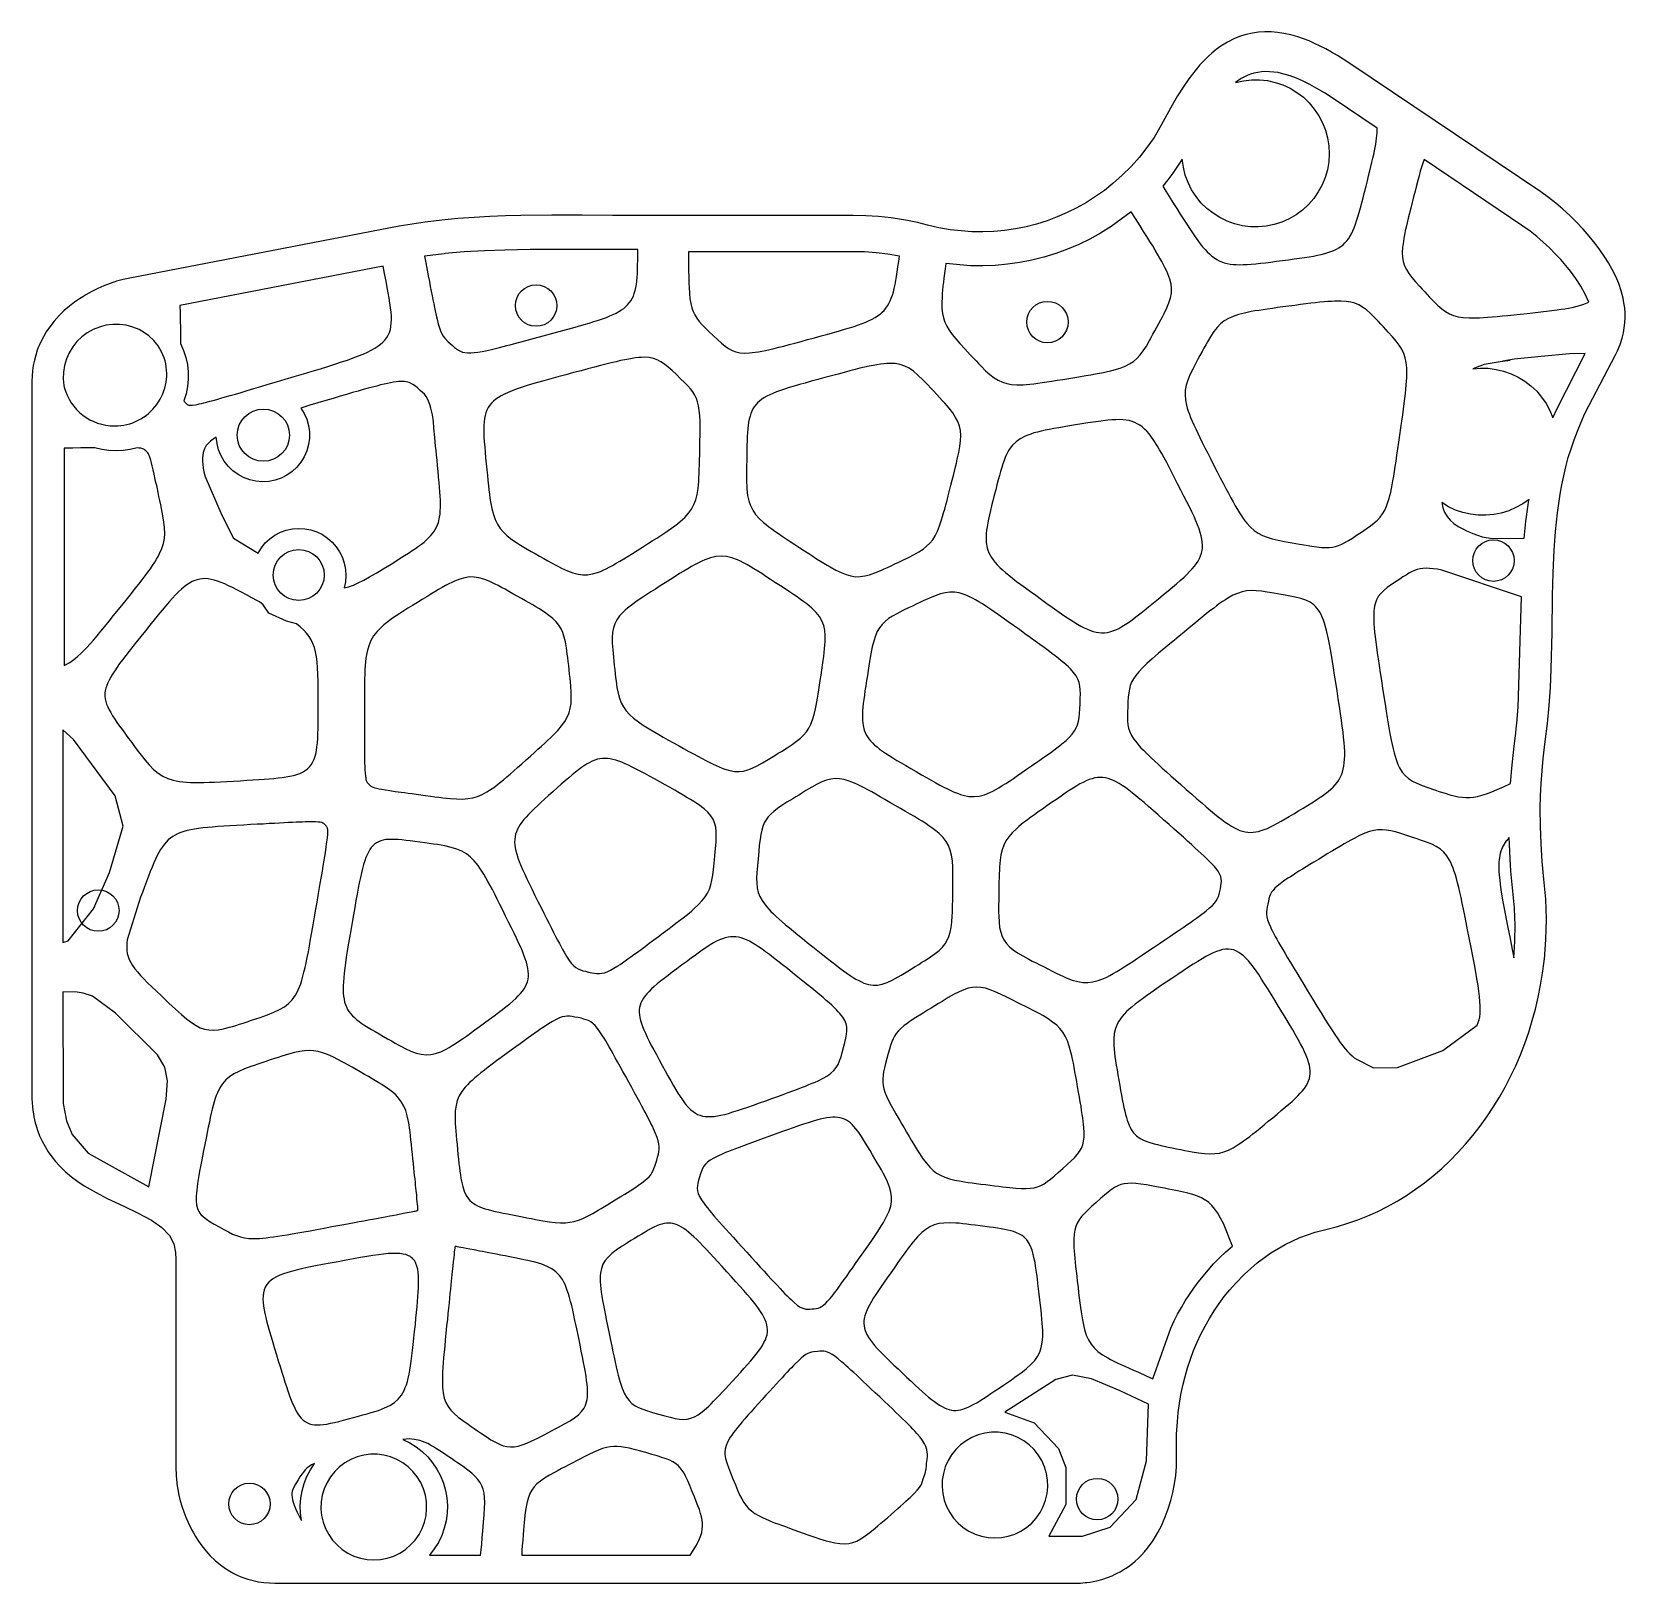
# Model space of a CAD drawing. Header units: millimetres. Extents: x -12999 to -11463, y -8335 to -6839.
import ezdxf

# ---------------------------------------------------------------- set-up
doc = ezdxf.new("R2010")
doc.units = ezdxf.units.MM
doc.header["$MEASUREMENT"] = 0

msp = doc.modelspace()

# ---------------------------------------------------------------- linework, layer by layer
at = {"color": 5, "linetype": 'Continuous'}
for points in [[(-11538.5, -7694.6), (-11538.7, -7684.9), (-11539.2, -7675.2), (-11539.9, -7665.5), (-11540.9, -7655.8), (-11542.5, -7638.8), (-11543.7, -7621.8), (-11544.3, -7604.8), (-11544.4, -7587.7), (-11544.1, -7575.6), (-11543.5, -7563.5), (-11542.7, -7551.5), (-11541.6, -7539.4), (-11539.6, -7523.2), (-11537.5, -7505.9), (-11535.9, -7488.4), (-11534.7, -7470.9), (-11533.9, -7453.3), (-11533, -7417.9), (-11532.5, -7382.4), (-11531.9, -7360.4), (-11531, -7338.6), (-11529.7, -7320.4), (-11527.9, -7302.4), (-11525.3, -7284.5), (-11523.7, -7275.6), (-11521.8, -7266.8), (-11519.7, -7258), (-11517.4, -7249.3), (-11514.8, -7240.7), (-11511.8, -7232.1), (-11508.6, -7223.6), (-11505.1, -7215.2), (-11501.3, -7206.8), (-11497.2, -7198.5), (-11472.3, -7150.6), (-11470.1, -7146.2), (-11467.5, -7140), (-11465.5, -7133.9), (-11464.2, -7128.9), (-11463.4, -7124), (-11462.8, -7119.2), (-11462.6, -7114.3), (-11462.7, -7109.5), (-11463, -7104.8), (-11463.7, -7100.1), (-11464.5, -7095.6), (-11466.4, -7088.4), (-11468.8, -7081.4), (-11471.7, -7074.5), (-11475.1, -7067.8), (-11478.7, -7061.3), (-11482.7, -7055), (-11487, -7048.8), (-11491.5, -7042.7), (-11497.2, -7035.6), (-11503.2, -7028.8), (-11509.4, -7022.2), (-11515.9, -7015.8), (-11522.6, -7009.6), (-11529.5, -7003.7), (-11536.6, -6998.2), (-11543.8, -6992.9), (-11544, -6992.8), (-11728.2, -6869), (-11734.5, -6864.9), (-11740.1, -6861.4), (-11745.7, -6858.1), (-11751.2, -6855), (-11756.7, -6852.2), (-11762.1, -6849.7), (-11767.5, -6847.3), (-11772.8, -6845.3), (-11778.2, -6843.4), (-11785, -6841.5), (-11791.8, -6840), (-11797.9, -6839.1), (-11804, -6838.6), (-11810.1, -6838.6), (-11816.1, -6838.9), (-11822.1, -6839.8), (-11828, -6841), (-11833.7, -6842.8), (-11839.3, -6845), (-11846.2, -6848.4), (-11852.7, -6852.5), (-11856.9, -6855.6), (-11861.1, -6859), (-11865.1, -6862.6), (-11869, -6866.4), (-11872.7, -6870.5), (-11876.4, -6874.7), (-11883.4, -6883.8), (-11889, -6891.9), (-11894.4, -6900.4), (-11899.6, -6909.3), (-11904.7, -6918.7), (-11910, -6928.6), (-11917, -6940.4), (-11923.8, -6950), (-11931.1, -6959.5), (-11939.1, -6968.4), (-11947.6, -6976.9), (-11956.6, -6984.9), (-11964.8, -6991.5), (-11973.4, -6997.5), (-11982.2, -7003.1), (-11991.3, -7008.3), (-12000.7, -7012.9), (-12010.4, -7017.1), (-12020.2, -7020.7), (-12030.2, -7023.9), (-12040.4, -7026.5), (-12050.7, -7028.5), (-12061.1, -7030.1), (-12071.5, -7031), (-12082.1, -7031.5), (-12092.6, -7031.3), (-12103, -7030.6), (-12113.5, -7029.4), (-12124.5, -7027.5), (-12135.4, -7025), (-12145.1, -7022.6), (-12154.8, -7020.6), (-12156.7, -7020.2), (-12158.5, -7019.9), (-12170.6, -7018), (-12182.8, -7016.7), (-12195, -7015.9), (-12207.4, -7015.6), (-12439.4, -7015.6), (-12468.5, -7015.5), (-12498, -7015.5), (-12527.7, -7015.8), (-12542.5, -7016.1), (-12557.6, -7016.7), (-12572.9, -7017.5), (-12588.4, -7018.6), (-12604.1, -7020.1), (-12620, -7022), (-12632.5, -7023.9), (-12645, -7026.1), (-12905, -7076.1), (-12911.4, -7077.5), (-12917.7, -7079.2), (-12923.8, -7081.2), (-12929.9, -7083.5), (-12935.8, -7086.1), (-12941.6, -7089), (-12947.3, -7092.2), (-12950.2, -7094), (-12953.3, -7096), (-12958.1, -7099.3), (-12963.1, -7103.1), (-12968.1, -7107.5), (-12973.1, -7112.3), (-12977.9, -7117.6), (-12982.1, -7123), (-12985.6, -7128), (-12988.3, -7132.7), (-12990.5, -7136.8), (-12992.1, -7140.3), (-12993.3, -7143.1), (-12994.2, -7145.5), (-12995.7, -7150.4), (-12997, -7155.3), (-12998, -7160.3), (-12998.8, -7165.4), (-12999.2, -7170.5), (-12999.4, -7175.6), (-12999.4, -7863.6), (-12999.3, -7867.7), (-12999.1, -7871.7), (-12998.8, -7875.4), (-12998.4, -7878.9), (-12997.9, -7882.2), (-12997.4, -7885.3), (-12996.8, -7888.2), (-12996.1, -7890.8), (-12995, -7894.7), (-12994, -7898), (-12991.9, -7903.5), (-12989.4, -7908.8), (-12986.7, -7913.9), (-12983.6, -7918.9), (-12980.2, -7923.7), (-12976.6, -7928.2), (-12972.7, -7932.5), (-12967, -7938.1), (-12961, -7943.1), (-12954.9, -7947.6), (-12948.9, -7951.6), (-12943, -7955.1), (-12937.4, -7958.2), (-12926.6, -7963.8), (-12910.7, -7971.4), (-12897.4, -7977.8), (-12884.1, -7984.9), (-12873.9, -7992), (-12866.6, -7999.7), (-12862.4, -8007.6), (-12860.7, -8016.1), (-12860.5, -8022.9), (-12860.5, -8221.8), (-12860.1, -8232.3), (-12860, -8233.6), (-12859.4, -8239.2), (-12858.5, -8244.7), (-12857.5, -8250.2), (-12856.2, -8255.6), (-12854.6, -8260.9), (-12852.9, -8266.2), (-12850.9, -8271.3), (-12848.7, -8276.4), (-12845.4, -8283.1), (-12843.6, -8286.4), (-12841.4, -8290), (-12838.7, -8294.4), (-12835.4, -8299), (-12831.7, -8303.7), (-12827.3, -8308.5), (-12822.5, -8313.2), (-12817.5, -8317.4), (-12812.7, -8320.8), (-12808.3, -8323.6), (-12804.5, -8325.7), (-12801.2, -8327.3), (-12798.4, -8328.5), (-12795.9, -8329.5), (-12791, -8331.1), (-12785.9, -8332.5), (-12780.7, -8333.6), (-12775.5, -8334.4), (-12770.2, -8334.8), (-12765, -8335), (-11993.3, -8335), (-11987.9, -8334.9), (-11983.3, -8334.5), (-11981.9, -8334.4), (-11978.5, -8333.9), (-11975.6, -8333.4), (-11970.9, -8332.4), (-11966.3, -8331.1), (-11961.8, -8329.6), (-11957.4, -8327.8), (-11955.1, -8326.7), (-11952.5, -8325.5), (-11949.8, -8324), (-11946.9, -8322.3), (-11943.8, -8320.4), (-11940.7, -8318.2), (-11937.9, -8316), (-11935.1, -8313.7), (-11932.3, -8311.1), (-11929.4, -8308.2), (-11926.2, -8304.7), (-11923.2, -8301.1), (-11917.9, -8293.7), (-11913.4, -8286.3), (-11909.6, -8279), (-11907.8, -8275), (-11906.1, -8271.1), (-11903.2, -8263.3), (-11900.7, -8255.4), (-11898.7, -8247.4), (-11897.2, -8239.3), (-11896.1, -8231.1), (-11895.4, -8222.8), (-11895.2, -8214.5), (-11895.2, -8191.3), (-11894.5, -8179.4), (-11893.7, -8170.5), (-11892.5, -8161.7), (-11891, -8152.9), (-11889.2, -8144.3), (-11887.1, -8135.7), (-11884.6, -8127.2), (-11881.9, -8118.9), (-11878.8, -8110.7), (-11875.4, -8102.6), (-11871.8, -8094.8), (-11867.8, -8087.1), (-11863.6, -8079.6), (-11859, -8072.4), (-11854.3, -8065.3), (-11849.2, -8058.6), (-11843.9, -8052), (-11838.4, -8045.8), (-11829.8, -8036.8), (-11817.4, -8026), (-11804.3, -8016.5), (-11790.6, -8008.4), (-11776.2, -8001.6), (-11761.5, -7996.3), (-11750.1, -7993.4), (-11740.1, -7990.9), (-11730.2, -7987.9), (-11720.4, -7984.5), (-11710.8, -7980.6), (-11701.2, -7976.4), (-11691.9, -7971.7), (-11682.6, -7966.5), (-11673.6, -7961), (-11664.8, -7955.1), (-11656.1, -7948.8), (-11647.7, -7942), (-11639.5, -7935), (-11631.6, -7927.5), (-11623.9, -7919.7), (-11616.5, -7911.6), (-11609.4, -7903.1), (-11602.5, -7894.3), (-11596, -7885.3), (-11589.8, -7875.9), (-11583.9, -7866.3), (-11578.3, -7856.4), (-11573, -7846.2), (-11568.1, -7835.9), (-11563.6, -7825.3), (-11559.4, -7814.5), (-11555.6, -7803.5), (-11552.2, -7792.4), (-11549.1, -7781.2), (-11546.4, -7769.8), (-11544.1, -7758.2), (-11542.2, -7746.6), (-11540.7, -7735), (-11540.7, -7734.6), (-11540.6, -7734.2), (-11540.6, -7733.8), (-11540.5, -7733.4), (-11539.6, -7723.7), (-11539, -7714), (-11538.6, -7704.3)], [(-11724, -7027.5), (-11722.8, -7024.2), (-11721.6, -7020.7), (-11720.4, -7016.9), (-11719.1, -7012.8), (-11717.9, -7008.4), (-11716.7, -7003.6), (-11715.3, -6998.6), (-11714, -6993.2), (-11712.5, -6987.4), (-11711.2, -6982.2), (-11710, -6977.3), (-11708.9, -6972.7), (-11707.8, -6968.4), (-11706.8, -6964.3), (-11705.9, -6960.4), (-11705.1, -6956.7), (-11704.4, -6953.3), (-11703.2, -6946.9), (-11702.4, -6941.2), (-11701.9, -6936), (-11701.9, -6931.3), (-11745.1, -6902.3), (-11752.6, -6897.4), (-11759.8, -6893.1), (-11766.7, -6889.3), (-11773.3, -6886), (-11779.7, -6883.2), (-11785.8, -6880.9), (-11791.7, -6879.2), (-11797.4, -6877.9), (-11801.5, -6877.3), (-11805.5, -6877), (-11809.4, -6876.9), (-11813.2, -6877.2), (-11817, -6877.7), (-11820.6, -6878.5), (-11824, -6879.5), (-11827.3, -6880.8), (-11832.8, -6883.7), (-11838.3, -6887.4), (-11830.7, -6885.7), (-11823, -6884.8), (-11815.3, -6884.8), (-11807.6, -6885.6), (-11800.1, -6887.3), (-11792.7, -6889.8), (-11785.7, -6893), (-11779.1, -6897), (-11772.9, -6901.7), (-11767.3, -6907), (-11762.4, -6913), (-11758, -6919.4), (-11754.4, -6926.2), (-11751.6, -6933.4), (-11749.6, -6940.9), (-11748.4, -6948.5), (-11748, -6956.3), (-11748.5, -6964), (-11749.8, -6971.6), (-11752, -6979), (-11754.9, -6986.2), (-11758.6, -6993), (-11763, -6999.3), (-11768.1, -7005.2), (-11773.8, -7010.4), (-11780, -7015), (-11786.7, -7018.9), (-11793.8, -7022.1), (-11801.1, -7024.4), (-11808.7, -7026), (-11816.4, -7026.7), (-11824.1, -7026.5), (-11831.8, -7025.6), (-11839.3, -7023.7), (-11846.6, -7021.1), (-11853.6, -7017.7), (-11860.1, -7013.6), (-11866.2, -7008.8), (-11871.7, -7003.4), (-11876.5, -6997.4), (-11880.7, -6990.9), (-11884.2, -6983.9), (-11886.9, -6976.7), (-11888.7, -6969.2), (-11889.8, -6961.5), (-11894.2, -6968.2), (-11898.7, -6974.8), (-11903.6, -6981.2), (-11908.6, -6987.5), (-11905.6, -6992.3), (-11902.4, -6997.4), (-11898.9, -7003), (-11895.1, -7008.9), (-11891.7, -7014.3), (-11888.5, -7019.3), (-11885.4, -7024), (-11882.6, -7028.4), (-11879.9, -7032.5), (-11877.3, -7036.2), (-11874.8, -7039.7), (-11872.4, -7042.9), (-11870.1, -7045.8), (-11867.8, -7048.5), (-11865.6, -7050.9), (-11863.3, -7053), (-11861.1, -7055), (-11858.8, -7056.6), (-11856.5, -7058.1), (-11854.1, -7059.4), (-11849.2, -7061.3), (-11843.7, -7062.5), (-11840.8, -7062.9), (-11837.7, -7063.1), (-11834.4, -7063.2), (-11830.9, -7063.1), (-11827.1, -7063), (-11823.2, -7062.7), (-11818.9, -7062.3), (-11814.4, -7061.8), (-11809.6, -7061.2), (-11804.4, -7060.6), (-11798.9, -7059.9), (-11793.1, -7059.1), (-11787.3, -7058.4), (-11781.8, -7057.6), (-11776.7, -7056.9), (-11771.9, -7056.2), (-11767.4, -7055.5), (-11763.2, -7054.8), (-11759.3, -7054), (-11755.7, -7053.3), (-11752.3, -7052.4), (-11749.2, -7051.5), (-11746.3, -7050.5), (-11743.6, -7049.4), (-11741.1, -7048.3), (-11738.8, -7047), (-11734.7, -7043.9), (-11732.9, -7042.2), (-11731.1, -7040.2), (-11729.5, -7038.1), (-11728, -7035.8), (-11726.6, -7033.3), (-11725.3, -7030.5)], [(-11505.4, -7083.8), (-11510.2, -7076.5), (-11515.4, -7069.4), (-11519.9, -7063.9), (-11524.7, -7058.3), (-11530, -7052.6), (-11535.6, -7047), (-11541.5, -7041.5), (-11547.7, -7036.1), (-11554.3, -7030.9), (-11561.2, -7025.9), (-11656.5, -6961.8), (-11657.8, -6965.3), (-11659, -6969), (-11660.2, -6973), (-11661.4, -6977.3), (-11662.6, -6981.9), (-11663.9, -6986.8), (-11665.2, -6992.1), (-11666.6, -6997.6), (-11668.1, -7003.3), (-11669.4, -7008.6), (-11670.6, -7013.6), (-11671.8, -7018.3), (-11672.8, -7022.7), (-11673.7, -7026.8), (-11674.6, -7030.6), (-11675.3, -7034.2), (-11676, -7037.6), (-11676.5, -7040.7), (-11677.2, -7046.5), (-11677.5, -7051.5), (-11677.3, -7056), (-11676.6, -7060.2), (-11675.3, -7064.1), (-11673.6, -7067.8), (-11671.2, -7071.6), (-11668.3, -7075.5), (-11664.8, -7079.7), (-11660.7, -7084.2), (-11658.4, -7086.7), (-11655.9, -7089.4), (-11651.2, -7094.4), (-11647, -7098.8), (-11643.1, -7102.5), (-11639.4, -7105.7), (-11635.7, -7108.4), (-11632, -7110.5), (-11628, -7112.2), (-11623.6, -7113.4), (-11618.7, -7114.1), (-11613.1, -7114.5), (-11610, -7114.5), (-11606.7, -7114.5), (-11603.1, -7114.4), (-11599.3, -7114.2), (-11595.2, -7113.9), (-11590.8, -7113.5), (-11586.1, -7113.1), (-11581, -7112.6), (-11575.6, -7112.1), (-11569.9, -7111.5), (-11563.7, -7110.8), (-11557.2, -7110.1), (-11551.7, -7109.5), (-11528.2, -7106.7), (-11528.2, -7106.7), (-11524.3, -7106.2), (-11524.3, -7106.2), (-11520.6, -7105.6), (-11520.6, -7105.6), (-11513.7, -7104.4), (-11513.7, -7104.4), (-11507.7, -7102.9), (-11507.7, -7102.9), (-11502.3, -7101.3), (-11502.3, -7101.3), (-11497.5, -7099.4), (-11501.1, -7091.5)], [(-11921.3, -7136.3), (-11919.7, -7133.4), (-11918, -7130.3), (-11916.2, -7127), (-11914.2, -7123.4), (-11912.3, -7119.9), (-11910.5, -7116.5), (-11908.8, -7113.3), (-11907.3, -7110.3), (-11904.7, -7104.8), (-11902.6, -7099.8), (-11901.1, -7095.1), (-11900.3, -7090.6), (-11900.1, -7086.2), (-11900.6, -7081.8), (-11901.7, -7077.1), (-11903.6, -7072), (-11904.8, -7069.3), (-11906.1, -7066.4), (-11907.7, -7063.4), (-11909.4, -7060.1), (-11911.4, -7056.7), (-11913.5, -7053.1), (-11915.8, -7049.2), (-11918.3, -7045.1), (-11921.1, -7040.7), (-11924, -7036.1), (-11927.2, -7031.1), (-11930.5, -7025.8), (-11935, -7018.7), (-11939.2, -7012.2), (-11958.4, -7026.3), (-11958.4, -7026.3), (-11968.5, -7032.6), (-11978.9, -7038.4), (-11978.9, -7038.4), (-11989.6, -7043.6), (-11989.6, -7043.7), (-12000.6, -7048.3), (-12000.6, -7048.3), (-12011.8, -7052.4), (-12011.8, -7052.4), (-12023.2, -7055.9), (-12023.3, -7055.9), (-12034.8, -7058.8), (-12034.8, -7058.8), (-12046.5, -7061.1), (-12046.5, -7061.1), (-12058.3, -7062.8), (-12058.4, -7062.8), (-12070.2, -7063.9), (-12070.3, -7063.9), (-12082.2, -7064.3), (-12082.2, -7064.3), (-12094.1, -7064.2), (-12117.9, -7062), (-12118.6, -7067), (-12119.2, -7071.6), (-12119.7, -7076), (-12120.2, -7080.1), (-12120.7, -7084), (-12121, -7087.7), (-12121.3, -7091.1), (-12121.5, -7094.3), (-12121.7, -7100.2), (-12121.6, -7105.4), (-12121.1, -7110.1), (-12120.2, -7114.4), (-12118.8, -7118.5), (-12117, -7122.5), (-12114.6, -7126.4), (-12111.7, -7130.4), (-12108.3, -7134.7), (-12104.2, -7139.3), (-12099.6, -7144.4), (-12097, -7147.2), (-12094.2, -7150.1), (-12091.4, -7153.1), (-12088.7, -7156), (-12086.2, -7158.6), (-12083.8, -7161.1), (-12079.4, -7165.5), (-12075.3, -7169.2), (-12071.3, -7172.2), (-12067.4, -7174.7), (-12063.3, -7176.6), (-12059.1, -7177.9), (-12054.4, -7178.7), (-12049.2, -7179), (-12043.3, -7178.9), (-12040.1, -7178.7), (-12036.7, -7178.4), (-12033, -7178), (-12029.1, -7177.5), (-12024.9, -7176.9), (-12020.4, -7176.3), (-12015.6, -7175.5), (-12010.5, -7174.7), (-12005, -7173.8), (-11999.2, -7172.9), (-11993.4, -7171.9), (-11988, -7171), (-11982.9, -7170.1), (-11978.1, -7169.3), (-11973.6, -7168.5), (-11969.5, -7167.7), (-11965.6, -7167), (-11962, -7166.2), (-11958.6, -7165.4), (-11955.5, -7164.6), (-11949.8, -7162.9), (-11944.9, -7161), (-11940.7, -7158.9), (-11936.9, -7156.4), (-11933.5, -7153.5), (-11930.4, -7150.1), (-11927.4, -7146.2), (-11924.4, -7141.6)], [(-12418.3, -7090.9), (-12417.5, -7088.2), (-12416.8, -7085.3), (-12416.3, -7082.2), (-12415.9, -7078.9), (-12415.6, -7075.4), (-12415.3, -7071.6), (-12415.2, -7067.6), (-12415.1, -7063.3), (-12415, -7058.7), (-12415, -7053.8), (-12415, -7048.6), (-12443.6, -7048.5), (-12455.7, -7048.5), (-12468.6, -7048.5), (-12494, -7048.5), (-12518.8, -7048.6), (-12543.1, -7049), (-12562.9, -7049.7), (-12582.4, -7050.9), (-12601, -7052.5), (-12601.6, -7052.6), (-12620.6, -7054.9), (-12619.4, -7061.3), (-12618.1, -7068.4), (-12617, -7074), (-12616, -7079.3), (-12615.1, -7084.2), (-12614.2, -7088.8), (-12613.4, -7093.2), (-12612.6, -7097.2), (-12611.8, -7100.9), (-12611.1, -7104.4), (-12610.4, -7107.6), (-12609.8, -7110.5), (-12609.2, -7113.3), (-12608.6, -7115.8), (-12607.4, -7120.2), (-12606.3, -7124), (-12605.1, -7127.1), (-12603.9, -7129.7), (-12602.6, -7132), (-12601.2, -7134), (-12597.9, -7137.5), (-12595.9, -7139.3), (-12593.6, -7141.2), (-12591.6, -7142.9), (-12589.7, -7144.4), (-12587.8, -7145.7), (-12585.9, -7146.7), (-12583.9, -7147.5), (-12581.6, -7148), (-12579, -7148.3), (-12576.1, -7148.3), (-12572.9, -7148), (-12569.2, -7147.5), (-12565, -7146.8), (-12560.1, -7145.8), (-12554.6, -7144.5), (-12548.2, -7143), (-12544.8, -7142.1), (-12541.1, -7141.2), (-12537.2, -7140.2), (-12483.6, -7125.7), (-12477.6, -7124.1), (-12472, -7122.5), (-12466.7, -7121), (-12461.8, -7119.6), (-12457.2, -7118.1), (-12452.9, -7116.8), (-12448.9, -7115.4), (-12445.2, -7114), (-12441.8, -7112.6), (-12438.7, -7111.2), (-12435.8, -7109.8), (-12433.1, -7108.3), (-12430.7, -7106.8), (-12428.5, -7105.3), (-12424.8, -7101.9), (-12423.1, -7100), (-12421.7, -7098), (-12420.4, -7095.8), (-12419.2, -7093.4)], [(-12168.4, -7089.4), (-12167.6, -7086), (-12166.8, -7082.4), (-12166, -7078.5), (-12165.3, -7074.4), (-12164.6, -7070), (-12164, -7065.2), (-12163.2, -7060.2), (-12162.5, -7054.8), (-12173.6, -7053), (-12184.9, -7051.7), (-12196.2, -7050.9), (-12207.5, -7050.7), (-12366, -7050.7), (-12366, -7056), (-12365.9, -7061), (-12365.9, -7065.7), (-12365.9, -7070.1), (-12365.8, -7074.2), (-12365.8, -7078), (-12365.6, -7081.6), (-12365.5, -7084.9), (-12365.1, -7090.9), (-12364.6, -7096.2), (-12363.8, -7100.7), (-12362.8, -7104.8), (-12361.6, -7108.4), (-12360, -7111.6), (-12358.1, -7114.7), (-12355.8, -7117.8), (-12353.1, -7120.8), (-12349.9, -7124), (-12346.3, -7127.5), (-12342.2, -7131.4), (-12338, -7135.4), (-12334.2, -7138.7), (-12330.7, -7141.6), (-12327.4, -7144), (-12324, -7145.8), (-12320.4, -7147.2), (-12316.5, -7148.1), (-12312.2, -7148.4), (-12307.3, -7148.3), (-12304.6, -7148), (-12301.7, -7147.6), (-12298.6, -7147.1), (-12295.2, -7146.5), (-12291.6, -7145.8), (-12287.7, -7144.9), (-12283.5, -7143.9), (-12279, -7142.8), (-12274.1, -7141.6), (-12269, -7140.2), (-12263.4, -7138.7), (-12257.5, -7137.2), (-12251.2, -7135.4), (-12244.5, -7133.6), (-12237.9, -7131.8), (-12231.7, -7130.1), (-12225.9, -7128.5), (-12220.5, -7127), (-12215.4, -7125.5), (-12210.7, -7124.1), (-12206.3, -7122.7), (-12202.2, -7121.3), (-12198.4, -7119.9), (-12194.9, -7118.5), (-12191.7, -7117.1), (-12188.8, -7115.6), (-12186.1, -7114.1), (-12183.6, -7112.5), (-12181.3, -7110.8), (-12179.3, -7109.1), (-12177.4, -7107.2), (-12175.7, -7105.1), (-12174.1, -7102.9), (-12172.8, -7100.6), (-12171.5, -7098.1), (-12170.4, -7095.4), (-12169.4, -7092.5)], [(-12679.9, -7149.4), (-12675.7, -7147.5), (-12672, -7145.7), (-12668.6, -7143.8), (-12665.7, -7141.9), (-12663, -7139.9), (-12660.7, -7137.9), (-12658.8, -7135.8), (-12657.1, -7133.5), (-12655.7, -7131.1), (-12654.5, -7128.5), (-12653.6, -7125.8), (-12653, -7122.8), (-12652.7, -7119.7), (-12652.5, -7116.3), (-12652.6, -7112.7), (-12652.9, -7108.8), (-12653.4, -7104.7), (-12654, -7100.2), (-12654.7, -7095.5), (-12655.6, -7090.4), (-12656.6, -7085), (-12657.7, -7079.2), (-12659.1, -7071.6), (-12660.5, -7064.7), (-12758.5, -7083.6), (-12856.5, -7102.4), (-12856.4, -7109.8), (-12856.2, -7117.7), (-12856.1, -7123.6), (-12856, -7129.1), (-12856, -7134.3), (-12855.9, -7139.3), (-12853, -7145.8), (-12850.9, -7152.6), (-12849.4, -7159.5), (-12848.6, -7166.6), (-12848.6, -7173.7), (-12849.3, -7180.8), (-12850.6, -7187.8), (-12852.7, -7194.6), (-12852.3, -7195.2), (-12851.8, -7195.8), (-12850.7, -7196.9), (-12849.9, -7197.6), (-12849.5, -7197.9), (-12849, -7198.2), (-12848.5, -7198.4), (-12847.9, -7198.6), (-12847.2, -7198.7), (-12846.4, -7198.8), (-12844.3, -7198.6), (-12841.5, -7198.2), (-12839.8, -7197.9), (-12837.9, -7197.5), (-12835.8, -7197), (-12833.4, -7196.4), (-12830.8, -7195.7), (-12827.8, -7194.9), (-12824.6, -7194.1), (-12821, -7193.1), (-12817.1, -7192), (-12812.8, -7190.7), (-12808.2, -7189.4), (-12803.1, -7187.9), (-12797.6, -7186.3), (-12791.7, -7184.6), (-12785.4, -7182.7), (-12778.6, -7180.7), (-12771.3, -7178.5), (-12763.5, -7176.2), (-12755.1, -7173.7), (-12746.3, -7171), (-12737.3, -7168.4), (-12729, -7165.9), (-12721.1, -7163.5), (-12713.8, -7161.2), (-12707, -7159.1), (-12700.6, -7157), (-12694.8, -7155.1), (-12689.4, -7153.1), (-12684.4, -7151.2)], [(-11688, -7279.2), (-11687.3, -7275.6), (-11686.5, -7271.6), (-11685.8, -7267.3), (-11685.1, -7262.8), (-11684.3, -7257.8), (-11683.5, -7252.6), (-11682.7, -7246.9), (-11681.8, -7240.8), (-11680.9, -7234.4), (-11679.9, -7227.5), (-11678.9, -7220.6), (-11678, -7214.1), (-11677.1, -7208.1), (-11676.3, -7202.4), (-11675.6, -7197.1), (-11675, -7192.2), (-11674.5, -7187.5), (-11674, -7183.2), (-11673.7, -7179.2), (-11673.4, -7175.5), (-11673.2, -7172), (-11673.1, -7168.7), (-11673.1, -7165.6), (-11673.2, -7162.8), (-11673.7, -7157.6), (-11674.7, -7153), (-11676.1, -7148.7), (-11678, -7144.7), (-11680.4, -7140.8), (-11683.4, -7136.9), (-11686.9, -7132.7), (-11691, -7128.2), (-11695.7, -7123.2), (-11698.1, -7120.6), (-11700.4, -7118.1), (-11704.6, -7113.7), (-11708.5, -7109.9), (-11712.2, -7106.7), (-11715.8, -7104.1), (-11719.4, -7102), (-11723.2, -7100.4), (-11727.2, -7099.2), (-11731.8, -7098.5), (-11736.9, -7098.2), (-11742.7, -7098.3), (-11745.9, -7098.5), (-11749.3, -7098.7), (-11753, -7099), (-11757, -7099.4), (-11761.2, -7099.9), (-11765.7, -7100.4), (-11770.5, -7101), (-11775.7, -7101.7), (-11781.1, -7102.4), (-11787, -7103.2), (-11792.6, -7103.9), (-11797.8, -7104.6), (-11802.8, -7105.3), (-11807.4, -7105.9), (-11811.8, -7106.6), (-11815.8, -7107.2), (-11819.7, -7107.8), (-11823.2, -7108.4), (-11829.8, -7109.8), (-11835.6, -7111.3), (-11840.8, -7113), (-11845.3, -7115), (-11849.3, -7117.4), (-11852.9, -7120.3), (-11856.1, -7123.6), (-11859.2, -7127.5), (-11862.3, -7132.1), (-11865.5, -7137.5), (-11867.1, -7140.4), (-11868.9, -7143.6), (-11870.7, -7147), (-11872.7, -7150.6), (-11874.6, -7154.2), (-11876.4, -7157.6), (-11878.1, -7160.8), (-11879.7, -7163.8), (-11882.3, -7169.4), (-11884.4, -7174.5), (-11885.9, -7179.4), (-11886.8, -7184.1), (-11887.1, -7188.7), (-11886.7, -7193.6), (-11885.7, -7198.7), (-11884.9, -7201.5), (-11884, -7204.3), (-11882.9, -7207.4), (-11881.7, -7210.6), (-11880.2, -7214), (-11878.6, -7217.7), (-11876.8, -7221.5), (-11874.9, -7225.7), (-11872.7, -7230), (-11870.4, -7234.7), (-11867.9, -7239.7), (-11865.2, -7245), (-11862.3, -7250.7), (-11859.2, -7256.8), (-11856, -7262.9), (-11853.1, -7268.6), (-11850.3, -7273.9), (-11847.7, -7279), (-11845.2, -7283.6), (-11842.9, -7288), (-11840.7, -7292), (-11838.6, -7295.7), (-11836.5, -7299.2), (-11834.6, -7302.4), (-11832.7, -7305.3), (-11830.9, -7308), (-11829.1, -7310.4), (-11827.4, -7312.6), (-11823.9, -7316.5), (-11820.3, -7319.7), (-11816.5, -7322.2), (-11812.4, -7324.3), (-11808, -7326.1), (-11803, -7327.5), (-11797.4, -7328.8), (-11791.1, -7330.1), (-11787.6, -7330.7), (-11783.9, -7331.4), (-11780.2, -7332.1), (-11776.7, -7332.7), (-11770.4, -7333.8), (-11764.9, -7334.7), (-11760, -7335.4), (-11755.6, -7335.9), (-11751.7, -7336.1), (-11748.2, -7336), (-11745, -7335.7), (-11741.9, -7335), (-11738.9, -7334.1), (-11735.9, -7332.8), (-11732.8, -7331.2), (-11729.4, -7329.3), (-11725.7, -7326.9), (-11721.6, -7324.2), (-11717, -7321.1), (-11712.3, -7317.9), (-11708.3, -7315.1), (-11704.7, -7312.3), (-11701.6, -7309.6), (-11698.9, -7306.8), (-11696.5, -7303.6), (-11694.5, -7300.1), (-11692.6, -7296.1), (-11691, -7291.3), (-11690.2, -7288.6), (-11689.4, -7285.7), (-11688.7, -7282.6)], [(-12356.8, -7278.9), (-12356.4, -7275.7), (-12356.1, -7272.2), (-12355.9, -7268.6), (-12355.7, -7264.7), (-12355.6, -7260.6), (-12355.5, -7256.2), (-12355.3, -7251.5), (-12355.2, -7246.5), (-12355.1, -7241.5), (-12355, -7236.8), (-12355, -7232.4), (-12354.9, -7228.3), (-12354.9, -7224.4), (-12354.8, -7220.8), (-12354.9, -7217.5), (-12354.9, -7214.3), (-12355.2, -7208.6), (-12355.6, -7203.7), (-12356.3, -7199.4), (-12357.2, -7195.6), (-12358.4, -7192.1), (-12359.9, -7188.9), (-12361.8, -7185.9), (-12364.1, -7182.9), (-12366.8, -7179.9), (-12369.9, -7176.7), (-12373.6, -7173.1), (-12377.7, -7169.2), (-12381.9, -7165.3), (-12385.6, -7162), (-12389.1, -7159.1), (-12392.6, -7156.8), (-12396.1, -7154.9), (-12399.8, -7153.6), (-12404, -7152.8), (-12408.6, -7152.5), (-12411.2, -7152.6), (-12414, -7152.8), (-12417, -7153.1), (-12420.2, -7153.6), (-12423.7, -7154.2), (-12427.5, -7154.9), (-12431.5, -7155.7), (-12435.9, -7156.7), (-12440.6, -7157.8), (-12445.6, -7159.1), (-12451, -7160.5), (-12456.8, -7162), (-12463.1, -7163.6), (-12469.7, -7165.4), (-12476.8, -7167.3), (-12484.4, -7169.4), (-12491.9, -7171.4), (-12498.9, -7173.3), (-12505.5, -7175.1), (-12511.6, -7176.9), (-12517.3, -7178.5), (-12522.6, -7180.1), (-12527.5, -7181.7), (-12532.1, -7183.3), (-12536.2, -7184.8), (-12540, -7186.4), (-12543.4, -7188), (-12546.6, -7189.6), (-12549.4, -7191.3), (-12551.9, -7193), (-12554.1, -7194.8), (-12556, -7196.8), (-12557.7, -7198.8), (-12559.1, -7201), (-12560.4, -7203.4), (-12561.4, -7205.9), (-12562.1, -7208.6), (-12562.7, -7211.5), (-12563.2, -7214.7), (-12563.4, -7218), (-12563.5, -7221.6), (-12563.5, -7225.5), (-12563.3, -7229.7), (-12563, -7234.1), (-12562.6, -7238.9), (-12562.2, -7244), (-12561.7, -7249.5), (-12561.1, -7255.3), (-12560.6, -7261), (-12560, -7266.3), (-12559.5, -7271.3), (-12559, -7276), (-12558.5, -7280.3), (-12558, -7284.5), (-12557.5, -7288.3), (-12556.9, -7291.9), (-12556.3, -7295.2), (-12555.7, -7298.4), (-12554.2, -7304), (-12552.5, -7309), (-12550.4, -7313.4), (-12547.8, -7317.5), (-12544.6, -7321.2), (-12540.8, -7324.8), (-12536.3, -7328.2), (-12531.1, -7331.8), (-12528.1, -7333.6), (-12524.9, -7335.6), (-12521.5, -7337.6), (-12517.8, -7339.7), (-12513.9, -7341.9), (-12509.7, -7344.3), (-12505.6, -7346.6), (-12501.7, -7348.8), (-12498.1, -7350.8), (-12494.7, -7352.6), (-12491.4, -7354.3), (-12488.4, -7355.9), (-12482.7, -7358.5), (-12477.5, -7360.4), (-12472.6, -7361.7), (-12468, -7362.4), (-12463.3, -7362.3), (-12458.6, -7361.5), (-12453.7, -7360), (-12451, -7359), (-12448.3, -7357.8), (-12445.4, -7356.5), (-12442.4, -7354.9), (-12439.2, -7353.2), (-12435.8, -7351.2), (-12432.2, -7349.1), (-12428.4, -7346.8), (-12424.3, -7344.3), (-12420, -7341.6), (-12415.4, -7338.7), (-12410.5, -7335.6), (-12405.6, -7332.5), (-12401, -7329.6), (-12396.7, -7326.9), (-12392.7, -7324.3), (-12389, -7321.8), (-12385.5, -7319.5), (-12382.3, -7317.2), (-12379.3, -7315.1), (-12376.6, -7313), (-12374.1, -7311), (-12369.7, -7307), (-12366, -7303), (-12363.1, -7298.9), (-12360.8, -7294.6), (-12359, -7289.9), (-12357.7, -7284.7)], [(-12117.7, -7294.9), (-12116.6, -7290.6), (-12115.4, -7286), (-12114.2, -7281.1), (-12112.9, -7275.9), (-12111.7, -7271.1), (-12110.5, -7266.6), (-12109.5, -7262.3), (-12108.5, -7258.3), (-12107.6, -7254.5), (-12106.8, -7250.9), (-12105.4, -7244.4), (-12104.4, -7238.5), (-12103.7, -7233.1), (-12103.5, -7228), (-12103.8, -7223.2), (-12104.7, -7218.8), (-12106.2, -7214.5), (-12108.4, -7210.4), (-12111.1, -7206.2), (-12114.6, -7201.7), (-12116.6, -7199.3), (-12118.8, -7196.8), (-12121.2, -7194.2), (-12123.8, -7191.4), (-12126.5, -7188.4), (-12129.5, -7185.2), (-12132.4, -7182.1), (-12135.1, -7179.2), (-12137.7, -7176.5), (-12140.1, -7174.1), (-12144.7, -7169.6), (-12149.1, -7166), (-12153.3, -7163.1), (-12157.5, -7160.9), (-12162, -7159.4), (-12166.7, -7158.6), (-12171.9, -7158.4), (-12174.7, -7158.5), (-12177.7, -7158.7), (-12180.9, -7159.1), (-12184.3, -7159.6), (-12188, -7160.3), (-12191.9, -7161.1), (-12196.1, -7162), (-12200.6, -7163.1), (-12205.4, -7164.3), (-12210.5, -7165.6), (-12216, -7167.1), (-12221.8, -7168.6), (-12228, -7170.3), (-12234.6, -7172.1), (-12241.3, -7173.9), (-12247.6, -7175.6), (-12253.5, -7177.3), (-12259, -7178.8), (-12264.2, -7180.3), (-12268.9, -7181.7), (-12273.3, -7183.1), (-12277.4, -7184.5), (-12281.2, -7185.9), (-12284.6, -7187.3), (-12287.7, -7188.7), (-12290.6, -7190.1), (-12293.2, -7191.6), (-12295.5, -7193.2), (-12297.6, -7194.8), (-12299.5, -7196.5), (-12301.1, -7198.3), (-12302.6, -7200.2), (-12303.9, -7202.3), (-12305, -7204.5), (-12305.9, -7206.8), (-12306.7, -7209.4), (-12307.4, -7212.1), (-12308, -7215), (-12308.4, -7218.1), (-12308.8, -7221.5), (-12309.1, -7225.1), (-12309.3, -7228.9), (-12309.4, -7233), (-12309.6, -7237.4), (-12309.7, -7242.1), (-12309.8, -7247.1), (-12309.9, -7252.2), (-12310, -7256.9), (-12310.1, -7261.4), (-12310.1, -7265.6), (-12310.1, -7269.5), (-12310, -7273.1), (-12309.9, -7276.6), (-12309.6, -7279.8), (-12309, -7285.7), (-12307.8, -7290.9), (-12306.2, -7295.6), (-12304.1, -7299.9), (-12301.3, -7304), (-12297.9, -7307.9), (-12293.7, -7311.8), (-12291.2, -7313.8), (-12288.6, -7315.9), (-12285.8, -7318), (-12282.7, -7320.2), (-12279.3, -7322.6), (-12275.8, -7325), (-12271.9, -7327.6), (-12267.8, -7330.3), (-12263.4, -7333.1), (-12258.7, -7336.2), (-12254.2, -7339.1), (-12250, -7341.8), (-12246.1, -7344.4), (-12242.4, -7346.8), (-12238.8, -7349), (-12235.5, -7351.1), (-12232.4, -7353), (-12229.4, -7354.7), (-12224, -7357.7), (-12218.9, -7360.2), (-12214.1, -7362.1), (-12209.5, -7363.4), (-12205, -7364.1), (-12200.5, -7364), (-12196, -7363.4), (-12191.3, -7362.2), (-12186.2, -7360.4), (-12180.5, -7358), (-12177.4, -7356.6), (-12174.1, -7355.1), (-12170.6, -7353.5), (-12166.9, -7351.8), (-12163.3, -7350.1), (-12159.9, -7348.5), (-12153.8, -7345.6), (-12148.5, -7342.8), (-12143.8, -7340.2), (-12139.8, -7337.6), (-12136.3, -7334.8), (-12133.2, -7331.8), (-12130.5, -7328.5), (-12128.1, -7324.7), (-12125.9, -7320.3), (-12123.9, -7315.2), (-12121.9, -7309.4), (-12120.9, -7306.1), (-12119.9, -7302.6), (-12118.8, -7298.9)], [(-11501, -7148.9), (-11516.2, -7149.1), (-11543.5, -7151.6), (-11569.5, -7154.4), (-11580.6, -7156.3), (-11573.6, -7155.2), (-11598.5, -7159.5), (-11609.6, -7163.7), (-11602.1, -7163), (-11594.6, -7163.1), (-11587.1, -7164.1), (-11579.8, -7165.8), (-11572.6, -7168.3), (-11565.8, -7171.5), (-11559.4, -7175.4), (-11553.4, -7180), (-11547.9, -7185.2), (-11543.1, -7190.9), (-11538.8, -7197.2), (-11535.3, -7203.8), (-11532.4, -7210.8), (-11528.3, -7201.9)], [(-12606.1, -7306.6), (-12605.7, -7303.7), (-12605.4, -7300.7), (-12605.3, -7297.5), (-12605.3, -7294.1), (-12605.3, -7290.4), (-12605.5, -7286.5), (-12605.8, -7282.3), (-12606.1, -7277.8), (-12606.5, -7273.1), (-12607, -7268), (-12607.5, -7262.5), (-12608.1, -7256.7), (-12608.6, -7251.7), (-12609, -7246.9), (-12609.5, -7242.4), (-12609.9, -7238.2), (-12610.3, -7234.1), (-12610.8, -7229.7), (-12611.7, -7220.9), (-12611.9, -7214.4), (-12612.8, -7208), (-12614.7, -7201.7), (-12615.6, -7198), (-12616.7, -7194.9), (-12617.8, -7192.4), (-12619.2, -7190.2), (-12620.8, -7188.2), (-12622.6, -7186.3), (-12624.7, -7184.4), (-12627.1, -7182.4), (-12629.5, -7180.4), (-12631.8, -7178.7), (-12634.1, -7177.3), (-12635.4, -7176.8), (-12636.7, -7176.4), (-12639.8, -7175.9), (-12641.6, -7175.8), (-12643.6, -7175.8), (-12645.7, -7175.9), (-12648.1, -7176.2), (-12650.7, -7176.6), (-12653.4, -7177.1), (-12656.4, -7177.7), (-12659.6, -7178.4), (-12663, -7179.2), (-12666.7, -7180.2), (-12670.7, -7181.2), (-12675, -7182.4), (-12679.7, -7183.7), (-12684.7, -7185.1), (-12690.1, -7186.6), (-12695.9, -7188.3), (-12702.1, -7190.1), (-12708.8, -7192.1), (-12715.8, -7194.2), (-12723.4, -7196.4), (-12731.4, -7198.8), (-12739.9, -7201.4), (-12736.7, -7206.6), (-12734.2, -7212.3), (-12732.5, -7218.3), (-12731.6, -7224.4), (-12731.6, -7230.6), (-12732.5, -7236.7), (-12734.2, -7242.7), (-12736.6, -7248.4), (-12739.9, -7253.6), (-12743.8, -7258.4), (-12748.3, -7262.6), (-12753.4, -7266.2), (-12758.9, -7269), (-12764.8, -7271), (-12770.9, -7272.2), (-12777.1, -7272.5), (-12783.2, -7272), (-12789.3, -7270.7), (-12795.1, -7268.5), (-12800.5, -7265.6), (-12805.5, -7262), (-12810, -7257.6), (-12813.8, -7252.8), (-12816.9, -7247.4), (-12819.3, -7241.7), (-12820.8, -7235.7), (-12821.5, -7229.5), (-12824.4, -7231.4), (-12824.5, -7231.5), (-12827, -7233.3), (-12827.1, -7233.5), (-12829.1, -7235.3), (-12829.3, -7235.5), (-12830.8, -7237.3), (-12831.1, -7237.7), (-12832.2, -7239.5), (-12832.5, -7239.9), (-12833.3, -7241.8), (-12833.5, -7242.3), (-12834.1, -7244.3), (-12834.2, -7244.7), (-12834.6, -7246.9), (-12834.6, -7247.3), (-12834.8, -7249.6), (-12834.8, -7250), (-12834.7, -7252.6), (-12834.7, -7252.9), (-12834.5, -7255.7), (-12834.5, -7256), (-12834.1, -7259.1), (-12834, -7259.3), (-12833.5, -7262.7), (-12833.4, -7262.9), (-12832.7, -7266.6), (-12832.7, -7266.7), (-12816.3, -7304.8), (-12804.9, -7326.9), (-12781.2, -7341.3), (-12778, -7336.2), (-12774.2, -7331.6), (-12769.8, -7327.5), (-12764.9, -7324.1), (-12759.6, -7321.3), (-12754, -7319.3), (-12748.1, -7318), (-12742.2, -7317.6), (-12736.2, -7317.9), (-12730.3, -7319), (-12724.6, -7320.9), (-12719.2, -7323.5), (-12714.2, -7326.8), (-12709.7, -7330.7), (-12705.8, -7335.2), (-12702.5, -7340.2), (-12699.9, -7345.6), (-12698, -7351.2), (-12696.9, -7357.1), (-12696.5, -7363.1), (-12697, -7369.1), (-12698.3, -7374.9), (-12693.9, -7373.9), (-12689.3, -7372.3), (-12684.5, -7370.2), (-12679.3, -7367.6), (-12673.6, -7364.4), (-12667.4, -7360.7), (-12664.1, -7358.7), (-12660.5, -7356.6), (-12656.8, -7354.3), (-12652.9, -7351.9), (-12648.3, -7349), (-12644, -7346.3), (-12639.9, -7343.8), (-12636.2, -7341.3), (-12632.7, -7339), (-12629.4, -7336.8), (-12626.4, -7334.7), (-12623.6, -7332.7), (-12621.1, -7330.7), (-12618.8, -7328.7), (-12614.8, -7324.7), (-12611.6, -7320.7), (-12609.1, -7316.4), (-12607.3, -7311.7)], [(-11872.1, -7344), (-11871.2, -7341.5), (-11870.6, -7339), (-11870.3, -7336.3), (-11870.2, -7333.6), (-11870.4, -7330.8), (-11870.8, -7327.8), (-11871.5, -7324.7), (-11872.4, -7321.4), (-11873.6, -7317.9), (-11875, -7314.2), (-11876.6, -7310.3), (-11878.4, -7306.1), (-11880.5, -7301.6), (-11882.8, -7296.8), (-11885.3, -7291.8), (-11888.1, -7286.4), (-11891, -7280.6), (-11894.2, -7274.4), (-11897.1, -7268.8), (-11899.8, -7263.5), (-11902.4, -7258.6), (-11904.8, -7253.9), (-11907.2, -7249.5), (-11909.4, -7245.4), (-11911.6, -7241.6), (-11913.7, -7238.1), (-11917.7, -7231.8), (-11921.8, -7226.3), (-11923.9, -7223.9), (-11926.1, -7221.7), (-11928.4, -7219.7), (-11930.7, -7218), (-11933.1, -7216.6), (-11935.6, -7215.4), (-11938.2, -7214.4), (-11940.9, -7213.6), (-11943.9, -7213.1), (-11947, -7212.8), (-11950.3, -7212.6), (-11953.8, -7212.7), (-11957.6, -7212.8), (-11961.6, -7213.2), (-11966, -7213.7), (-11970.6, -7214.3), (-11975.6, -7215), (-11980.9, -7215.8), (-11986.6, -7216.7), (-11992.7, -7217.7), (-11998.4, -7218.7), (-12003.8, -7219.6), (-12008.8, -7220.4), (-12013.6, -7221.3), (-12018, -7222.1), (-12022.1, -7222.9), (-12026, -7223.8), (-12029.5, -7224.6), (-12032.8, -7225.5), (-12035.9, -7226.5), (-12038.8, -7227.5), (-12041.4, -7228.5), (-12046.1, -7231), (-12050.1, -7233.9), (-12053.6, -7237.3), (-12056.6, -7241.4), (-12058, -7243.8), (-12059.2, -7246.3), (-12060.5, -7249.1), (-12061.6, -7252), (-12062.8, -7255.3), (-12063.9, -7258.7), (-12065, -7262.5), (-12066.1, -7266.5), (-12067.3, -7270.8), (-12068.5, -7275.4), (-12069.7, -7280.4), (-12071.1, -7285.6), (-12072.4, -7290.8), (-12073.6, -7295.7), (-12074.7, -7300.2), (-12075.7, -7304.5), (-12076.6, -7308.5), (-12077.4, -7312.3), (-12078, -7315.9), (-12078.5, -7319.2), (-12078.8, -7322.4), (-12079, -7325.4), (-12078.9, -7331), (-12078, -7336.2), (-12077.3, -7338.6), (-12076.3, -7341), (-12075.2, -7343.4), (-12073.8, -7345.7), (-12072.2, -7348), (-12070.3, -7350.3), (-12068.2, -7352.7), (-12065.8, -7355.1), (-12063.1, -7357.6), (-12060.2, -7360.2), (-12056.9, -7362.8), (-12053.4, -7365.6), (-12049.6, -7368.6), (-12045.5, -7371.7), (-12041, -7374.9), (-12036.2, -7378.4), (-12031.1, -7382.1), (-12025.6, -7386.1), (-12020.3, -7389.9), (-12015.3, -7393.4), (-12010.6, -7396.8), (-12006.1, -7399.9), (-12002, -7402.7), (-11998, -7405.3), (-11994.3, -7407.7), (-11990.8, -7409.8), (-11987.5, -7411.7), (-11984.3, -7413.4), (-11981.3, -7414.8), (-11978.4, -7416), (-11975.6, -7416.9), (-11972.8, -7417.6), (-11970.2, -7418), (-11967.5, -7418.2), (-11964.9, -7418.2), (-11962.2, -7417.9), (-11959.5, -7417.3), (-11956.7, -7416.5), (-11953.9, -7415.3), (-11951, -7414), (-11948, -7412.3), (-11944.9, -7410.4), (-11941.6, -7408.2), (-11938.1, -7405.8), (-11934.5, -7403), (-11930.7, -7400), (-11926.6, -7396.8), (-11922.2, -7393.2), (-11917.6, -7389.4), (-11912.6, -7385.4), (-11907.9, -7381.4), (-11903.4, -7377.7), (-11899.2, -7374.2), (-11895.3, -7370.9), (-11891.7, -7367.8), (-11888.4, -7364.8), (-11885.4, -7361.9), (-11882.7, -7359.2), (-11880.2, -7356.5), (-11878, -7354), (-11876.1, -7351.5), (-11874.5, -7349), (-11873.2, -7346.5)], [(-12871.2, -7322.3), (-12871.3, -7317.1), (-12872, -7311.5), (-12873, -7305.3), (-12874.3, -7298.5), (-12875.1, -7294.7), (-12876, -7290.7), (-12876.8, -7286.7), (-12877.6, -7283), (-12878.3, -7279.4), (-12879, -7276.2), (-12879.7, -7273.1), (-12880.3, -7270.3), (-12881.4, -7265.2), (-12882.4, -7260.9), (-12883.2, -7257.2), (-12884, -7254.2), (-12884.6, -7251.7), (-12885.3, -7249.7), (-12885.8, -7248), (-12886.4, -7246.7), (-12886.9, -7245.7), (-12887.5, -7244.8), (-12888.1, -7244.1), (-12889.5, -7242.7), (-12890.7, -7241.7), (-12891.4, -7241.2), (-12892.2, -7240.8), (-12893.2, -7240.5), (-12894.4, -7240.2), (-12896, -7240), (-12897.9, -7239.8), (-12904.6, -7241.4), (-12911.4, -7242.4), (-12918.2, -7242.7), (-12925.1, -7242.3), (-12931.9, -7241.3), (-12938.5, -7239.7), (-12945, -7239.8), (-12952.1, -7239.9), (-12959.8, -7240.1), (-12968.1, -7240.3), (-12968.1, -7345), (-12968.1, -7449.8), (-12962.8, -7446.9), (-12960.2, -7445.1), (-12957.6, -7443), (-12954.9, -7440.8), (-12952.1, -7438.2), (-12949.3, -7435.4), (-12946.3, -7432.3), (-12943.2, -7428.9), (-12940, -7425.2), (-12936.5, -7421.2), (-12932.9, -7416.8), (-12929, -7412.1), (-12924.9, -7407.1), (-12920.5, -7401.7), (-12915.8, -7395.8), (-12911.4, -7390.3), (-12907.2, -7385.1), (-12903.3, -7380.2), (-12899.6, -7375.6), (-12896.2, -7371.2), (-12893.1, -7367.2), (-12890.2, -7363.4), (-12887.5, -7359.8), (-12885.1, -7356.4), (-12882.9, -7353.2), (-12880.9, -7350.2), (-12879.1, -7347.3), (-12877.6, -7344.5), (-12876.2, -7341.9), (-12874, -7336.8), (-12872.4, -7332), (-12871.5, -7327.2)], [(-11558.3, -7311), (-11556.1, -7294.7), (-11555.7, -7292.1), (-11555.3, -7289.5), (-11561.4, -7293.9), (-11567.9, -7297.5), (-11574.8, -7300.5), (-11582, -7302.8), (-11589.3, -7304.2), (-11596.8, -7304.9), (-11604.3, -7304.8), (-11611.7, -7303.9), (-11619.1, -7302.2), (-11626.2, -7299.8), (-11633, -7296.6), (-11639.4, -7292.7), (-11638.3, -7297.6), (-11636.7, -7302), (-11634.4, -7306), (-11631.5, -7309.5), (-11627.9, -7312.7), (-11623.5, -7315.6), (-11618.4, -7318.4), (-11615.5, -7319.8), (-11612.4, -7321.1), (-11609.5, -7322.6), (-11600.5, -7325.8), (-11590.5, -7327.2), (-11559.9, -7327.1)], [(-12234.6, -7415.8), (-12235.6, -7411.1), (-12237.4, -7406.7), (-12239.8, -7402.5), (-12243, -7398.6), (-12244.9, -7396.6), (-12247, -7394.6), (-12249.4, -7392.5), (-12252, -7390.4), (-12254.8, -7388.3), (-12257.9, -7386), (-12261.2, -7383.7), (-12264.8, -7381.2), (-12268.7, -7378.6), (-12272.9, -7375.9), (-12277.4, -7373), (-12282.1, -7369.9), (-12286.8, -7366.8), (-12291.3, -7363.9), (-12295.4, -7361.2), (-12299.3, -7358.8), (-12303, -7356.5), (-12306.5, -7354.4), (-12309.8, -7352.5), (-12313, -7350.8), (-12316, -7349.3), (-12318.8, -7348), (-12324.2, -7346), (-12329.4, -7344.7), (-12334.5, -7344.3), (-12339.5, -7344.7), (-12344.8, -7345.9), (-12347.5, -7346.8), (-12350.3, -7347.9), (-12353.2, -7349.2), (-12356.3, -7350.7), (-12359.6, -7352.4), (-12363, -7354.3), (-12366.6, -7356.4), (-12370.5, -7358.7), (-12374.6, -7361.2), (-12378.9, -7363.9), (-12383.5, -7366.8), (-12388.5, -7369.9), (-12393.4, -7373), (-12398, -7376), (-12402.3, -7378.7), (-12406.3, -7381.3), (-12410.1, -7383.8), (-12413.6, -7386.1), (-12416.8, -7388.3), (-12419.7, -7390.5), (-12422.4, -7392.5), (-12424.9, -7394.4), (-12427.1, -7396.4), (-12429.1, -7398.2), (-12432.6, -7401.9), (-12435.2, -7405.6), (-12437.2, -7409.5), (-12438.5, -7413.5), (-12439.3, -7418), (-12439.6, -7422.9), (-12439.5, -7428.4), (-12439.1, -7434.6), (-12438.8, -7438.1), (-12438.5, -7441.7), (-12438.1, -7445.6), (-12437.6, -7449.7), (-12437.2, -7453.8), (-12436.7, -7457.7), (-12436.3, -7461.4), (-12435.9, -7464.8), (-12435, -7471), (-12433.9, -7476.5), (-12432.6, -7481.4), (-12430.9, -7485.8), (-12428.8, -7489.8), (-12426.2, -7493.5), (-12423, -7497.1), (-12419.1, -7500.6), (-12414.4, -7504.2), (-12411.7, -7506), (-12408.8, -7507.9), (-12405.7, -7509.9), (-12402.3, -7512), (-12398.6, -7514.1), (-12394.6, -7516.4), (-12390.4, -7518.8), (-12385.9, -7521.4), (-12381, -7524.1), (-12375.8, -7527), (-12370.7, -7529.9), (-12365.8, -7532.6), (-12361.2, -7535.1), (-12357, -7537.4), (-12352.9, -7539.6), (-12349.2, -7541.5), (-12345.6, -7543.3), (-12342.3, -7545), (-12339.2, -7546.4), (-12336.3, -7547.7), (-12333.5, -7548.8), (-12330.9, -7549.8), (-12326, -7551.2), (-12321.5, -7551.9), (-12317.2, -7552.1), (-12313.1, -7551.6), (-12308.9, -7550.5), (-12304.5, -7548.8), (-12299.9, -7546.5), (-12294.8, -7543.7), (-12289.1, -7540.4), (-12286, -7538.5), (-12282.7, -7536.5), (-12279.5, -7534.5), (-12276.4, -7532.6), (-12270.8, -7529.1), (-12265.9, -7525.9), (-12261.7, -7522.9), (-12258.1, -7519.9), (-12255, -7516.9), (-12252.3, -7513.7), (-12250.1, -7510.3), (-12248.1, -7506.4), (-12246.4, -7502.1), (-12244.9, -7497.1), (-12243.6, -7491.5), (-12242.9, -7488.3), (-12242.3, -7484.9), (-12241.7, -7481.3), (-12241, -7477.4), (-12240.3, -7473.3), (-12239.7, -7468.9), (-12238.9, -7464.2), (-12238.2, -7459.1), (-12237.4, -7454.2), (-12236.7, -7449.5), (-12236.1, -7445.1), (-12235.5, -7441), (-12235.1, -7437.1), (-12234.7, -7433.5), (-12234.4, -7430.1), (-12234.2, -7426.9), (-12234.1, -7421)], [(-11562.5, -7383.5), (-11639.3, -7357.8), (-11643.6, -7356.9), (-11647.6, -7356.4), (-11651.2, -7356.1), (-11654.5, -7356), (-11657.6, -7356.2), (-11660.4, -7356.7), (-11663.2, -7357.3), (-11665.8, -7358.3), (-11668.5, -7359.4), (-11671.2, -7360.8), (-11673.9, -7362.5), (-11676.9, -7364.3), (-11680, -7366.4), (-11683.4, -7368.7), (-11688, -7371.8), (-11692, -7374.7), (-11695.4, -7377.4), (-11698.3, -7380.2), (-11700.7, -7383.2), (-11702.5, -7386.5), (-11703.8, -7390.3), (-11704.3, -7392.5), (-11704.7, -7394.8), (-11705, -7397.3), (-11705.1, -7400), (-11705.1, -7403), (-11705.1, -7406.2), (-11704.9, -7409.7), (-11704.6, -7413.5), (-11704.2, -7417.6), (-11703.7, -7422.1), (-11703.1, -7426.9), (-11702.4, -7432), (-11701.7, -7437.6), (-11700.8, -7443.5), (-11699.9, -7449.9), (-11698.8, -7456.8), (-11697.7, -7464.1), (-11696.5, -7471.8), (-11695.3, -7479.7), (-11694.2, -7487), (-11693.1, -7493.9), (-11692.1, -7500.3), (-11691.1, -7506.2), (-11690.1, -7511.8), (-11689.2, -7516.9), (-11688.3, -7521.7), (-11687.4, -7526.1), (-11686.4, -7530.2), (-11685.5, -7533.9), (-11684.5, -7537.4), (-11683.5, -7540.5), (-11682.5, -7543.4), (-11681.4, -7546), (-11680.2, -7548.4), (-11677.7, -7552.6), (-11674.8, -7556), (-11671.5, -7558.9), (-11667.8, -7561.3), (-11663.4, -7563.4), (-11658.5, -7565.5), (-11652.8, -7567.5), (-11646.4, -7569.7), (-11641, -7571.5), (-11636.1, -7573), (-11631.6, -7574.4), (-11627.5, -7575.5), (-11623.6, -7576.4), (-11619.9, -7576.9), (-11616.2, -7577.2), (-11612.5, -7577.2), (-11608.8, -7576.8), (-11604.9, -7576.1), (-11600.7, -7575), (-11596.2, -7573.6), (-11591.3, -7571.7), (-11585.9, -7569.4), (-11579.8, -7566.7), (-11573.2, -7563.5), (-11571.6, -7545.5), (-11569.5, -7527.6), (-11568, -7515), (-11567.9, -7514.8), (-11567.6, -7511), (-11566.7, -7502.3), (-11566.3, -7497.3), (-11565.7, -7489.9)], [(-12723.3, -7510.7), (-12723.2, -7505.3), (-12723.1, -7499.6), (-12723.1, -7493.5), (-12723.1, -7487), (-12723.1, -7480.3), (-12723.2, -7472.2), (-12723.3, -7464.8), (-12723.5, -7458.1), (-12723.8, -7451.9), (-12724.2, -7446.4), (-12724.9, -7441.3), (-12725.8, -7436.7), (-12726.9, -7432.5), (-12728.3, -7428.6), (-12730, -7425.1), (-12732, -7421.7), (-12734.4, -7418.6), (-12737.2, -7415.6), (-12740.5, -7412.6), (-12744.1, -7409.7), (-12753.9, -7407), (-12770.8, -7399.3), (-12776.2, -7391.3), (-12779.7, -7388.5), (-12781.9, -7387.3), (-12787.3, -7384.4), (-12792.4, -7381.7), (-12797.1, -7379.1), (-12801.6, -7376.8), (-12805.8, -7374.7), (-12809.7, -7372.8), (-12813.4, -7371.1), (-12816.9, -7369.6), (-12820.3, -7368.4), (-12823.4, -7367.4), (-12826.4, -7366.7), (-12829.3, -7366.2), (-12832, -7366), (-12834.7, -7366.1), (-12837.3, -7366.4), (-12839.8, -7367), (-12842.3, -7367.8), (-12844.8, -7368.9), (-12847.3, -7370.3), (-12849.9, -7372), (-12852.5, -7374), (-12855.1, -7376.2), (-12857.9, -7378.8), (-12860.7, -7381.7), (-12863.7, -7384.9), (-12866.9, -7388.4), (-12870.2, -7392.2), (-12873.7, -7396.4), (-12877.4, -7400.9), (-12881.3, -7405.7), (-12885.5, -7410.9), (-12889.9, -7416.4), (-12894.3, -7421.8), (-12898.3, -7426.8), (-12902.1, -7431.6), (-12905.6, -7436.1), (-12908.9, -7440.3), (-12911.9, -7444.2), (-12914.7, -7448), (-12917.2, -7451.5), (-12919.5, -7454.8), (-12921.5, -7458), (-12923.3, -7461), (-12924.8, -7463.8), (-12926.1, -7466.6), (-12927.2, -7469.2), (-12928, -7471.7), (-12928.6, -7474.2), (-12929, -7476.6), (-12929.1, -7478.2), (-12929, -7479.3), (-12928.7, -7481.8), (-12928.1, -7484.4), (-12927.3, -7487), (-12926.2, -7489.6), (-12924.9, -7492.4), (-12923.3, -7495.2), (-12921.5, -7498.2), (-12919.5, -7501.4), (-12917.3, -7504.7), (-12914.8, -7508.2), (-12912.1, -7511.9), (-12909.2, -7515.9), (-12906.1, -7520.2), (-12903.1, -7524.2), (-12900.3, -7527.9), (-12897.7, -7531.5), (-12895.2, -7534.7), (-12892.8, -7537.8), (-12890.5, -7540.7), (-12886.1, -7545.7), (-12881.9, -7550), (-12877.6, -7553.5), (-12873.1, -7556.4), (-12868.3, -7558.7), (-12863, -7560.4), (-12860.1, -7561.1), (-12857, -7561.6), (-12853.7, -7562), (-12850.2, -7562.3), (-12846.4, -7562.5), (-12842.4, -7562.6), (-12838, -7562.6), (-12833.4, -7562.5), (-12828.5, -7562.4), (-12823.2, -7562.2), (-12817.5, -7561.9), (-12811.4, -7561.6), (-12805, -7561.3), (-12798.1, -7560.9), (-12791.9, -7560.5), (-12786.1, -7560.2), (-12780.6, -7559.9), (-12775.4, -7559.5), (-12770.6, -7559.2), (-12766.1, -7558.8), (-12761.8, -7558.3), (-12757.9, -7557.9), (-12750.6, -7556.7), (-12747.1, -7555.9), (-12743.9, -7555), (-12740.9, -7553.9), (-12738.2, -7552.6), (-12735.8, -7551.2), (-12733.6, -7549.5), (-12731.7, -7547.7), (-12730, -7545.6), (-12728.6, -7543.3), (-12727.4, -7540.9), (-12726.5, -7538.2), (-12725.6, -7535.2), (-12724.9, -7531.9), (-12724.4, -7528.3), (-12724, -7524.4), (-12723.7, -7520.2), (-12723.4, -7515.6)], [(-12488.5, -7508), (-12485.4, -7503.8), (-12483, -7499.6), (-12481.2, -7495.4), (-12480, -7491.1), (-12479.3, -7486.4), (-12479.1, -7481.3), (-12479.2, -7475.7), (-12479.6, -7469.3), (-12479.9, -7465.8), (-12480.3, -7462.1), (-12480.7, -7458.1), (-12481.2, -7453.9), (-12481.6, -7449.7), (-12482, -7445.9), (-12482.5, -7442.2), (-12482.9, -7438.8), (-12483.7, -7432.6), (-12484.7, -7427.1), (-12485.9, -7422.3), (-12487.3, -7418.1), (-12489, -7414.3), (-12491.1, -7410.8), (-12493.7, -7407.6), (-12496.8, -7404.5), (-12500.6, -7401.4), (-12505, -7398.2), (-12510.3, -7394.9), (-12513.2, -7393.1), (-12516.3, -7391.3), (-12519.7, -7389.3), (-12523.3, -7387.3), (-12527.1, -7385.1), (-12531.3, -7382.8), (-12535.4, -7380.5), (-12539.2, -7378.3), (-12542.9, -7376.3), (-12546.3, -7374.4), (-12549.5, -7372.7), (-12552.6, -7371.2), (-12558.2, -7368.5), (-12563.4, -7366.5), (-12568.2, -7365.2), (-12572.7, -7364.5), (-12577.2, -7364.4), (-12581.8, -7365.1), (-12586.6, -7366.4), (-12591.7, -7368.4), (-12594.4, -7369.6), (-12597.3, -7371.1), (-12600.4, -7372.7), (-12603.6, -7374.5), (-12607, -7376.4), (-12610.6, -7378.6), (-12614.4, -7380.9), (-12618.5, -7383.4), (-12622.9, -7386.1), (-12627.5, -7388.9), (-12632.2, -7391.8), (-12636.6, -7394.6), (-12640.7, -7397.2), (-12644.6, -7399.6), (-12648.1, -7402), (-12651.4, -7404.2), (-12654.5, -7406.4), (-12657.3, -7408.5), (-12659.9, -7410.6), (-12662.3, -7412.7), (-12666.4, -7416.9), (-12669.8, -7421.2), (-12672.5, -7425.8), (-12674.5, -7430.8), (-12676, -7436.4), (-12676.6, -7439.5), (-12677.1, -7442.7), (-12677.5, -7446.2), (-12677.8, -7449.9), (-12678.1, -7453.9), (-12678.3, -7458.1), (-12678.4, -7462.7), (-12678.5, -7467.5), (-12678.6, -7472.7), (-12678.6, -7478.2), (-12678.6, -7484.1), (-12678.6, -7490.3), (-12678.6, -7496.4), (-12678.6, -7502), (-12678.6, -7507.4), (-12678.6, -7512.4), (-12678.6, -7517.1), (-12678.6, -7521.4), (-12678.6, -7525.5), (-12678.6, -7529.3), (-12678.5, -7532.8), (-12678.5, -7536), (-12678.5, -7539), (-12678.4, -7541.7), (-12678.4, -7544.2), (-12678.3, -7546.5), (-12678.2, -7550.5), (-12678, -7553.7), (-12677.7, -7556.3), (-12677.4, -7558.4), (-12677.1, -7560), (-12676.6, -7561.4), (-12676.3, -7562), (-12676, -7562.5), (-12675.3, -7563.3), (-12674.5, -7564.2), (-12673, -7565.6), (-12672.3, -7566.1), (-12671.3, -7566.7), (-12670.2, -7567.2), (-12668.7, -7567.7), (-12666.9, -7568.2), (-12664.5, -7568.7), (-12661.7, -7569.2), (-12658.2, -7569.8), (-12654, -7570.4), (-12649, -7571.2), (-12646.2, -7571.6), (-12643.2, -7572), (-12639.9, -7572.4), (-12636.4, -7572.9), (-12632.6, -7573.4), (-12628.6, -7574), (-12624.2, -7574.6), (-12619.6, -7575.2), (-12615, -7575.8), (-12610.7, -7576.4), (-12606.7, -7576.9), (-12602.9, -7577.4), (-12599.3, -7577.8), (-12595.9, -7578.1), (-12589.7, -7578.5), (-12584.1, -7578.6), (-12579, -7578.2), (-12574.2, -7577.4), (-12569.6, -7576.1), (-12565, -7574.2), (-12560.4, -7571.7), (-12555.5, -7568.5), (-12552.9, -7566.7), (-12550.2, -7564.6), (-12547.4, -7562.4), (-12544.5, -7560), (-12541.3, -7557.3), (-12538, -7554.5), (-12534.5, -7551.4), (-12530.8, -7548.1), (-12526.8, -7544.6), (-12522.6, -7540.8), (-12518.5, -7537.2), (-12514.7, -7533.8), (-12511.2, -7530.6), (-12507.9, -7527.6), (-12504.7, -7524.7), (-12501.9, -7522), (-12499.2, -7519.5), (-12496.7, -7517), (-12492.2, -7512.4)], [(-11988.3, -7486.7), (-11988.1, -7481.7), (-11988, -7477.2), (-11988.1, -7473.2), (-11988.5, -7469.6), (-11989.2, -7466.2), (-11990.5, -7463), (-11992.2, -7459.7), (-11994.6, -7456.5), (-11997.7, -7453), (-11999.6, -7451.2), (-12001.7, -7449.3), (-12004, -7447.3), (-12006.5, -7445.2), (-12009.2, -7442.9), (-12012.3, -7440.6), (-12015.6, -7438.1), (-12019.1, -7435.4), (-12023, -7432.5), (-12027.1, -7429.5), (-12031.6, -7426.3), (-12036.4, -7422.8), (-12041.5, -7419.2), (-12046.9, -7415.2), (-12052.5, -7411.3), (-12057.6, -7407.6), (-12062.5, -7404.1), (-12067.1, -7400.9), (-12071.3, -7397.9), (-12075.4, -7395.2), (-12079.1, -7392.7), (-12082.6, -7390.4), (-12086, -7388.3), (-12089.1, -7386.5), (-12092, -7384.9), (-12094.9, -7383.4), (-12097.5, -7382.2), (-12100.1, -7381.2), (-12104.9, -7379.8), (-12109.5, -7379.1), (-12114, -7379), (-12118.5, -7379.6), (-12123.1, -7380.8), (-12128.1, -7382.6), (-12133.5, -7384.8), (-12139.6, -7387.5), (-12142.9, -7389.1), (-12146.4, -7390.7), (-12150, -7392.4), (-12153.3, -7393.9), (-12159.3, -7396.8), (-12164.5, -7399.5), (-12169.1, -7402.1), (-12173, -7404.6), (-12176.4, -7407.3), (-12179.3, -7410.2), (-12181.8, -7413.4), (-12183.9, -7417.1), (-12185.8, -7421.3), (-12187.4, -7426.2), (-12188.8, -7431.9), (-12189.5, -7435), (-12190.1, -7438.4), (-12190.8, -7442), (-12191.4, -7445.9), (-12192.1, -7450.1), (-12192.8, -7454.6), (-12193.5, -7459.3), (-12194.3, -7464.4), (-12195.1, -7469.4), (-12195.8, -7474.1), (-12196.4, -7478.5), (-12196.9, -7482.6), (-12197.4, -7486.4), (-12197.8, -7490.1), (-12198.1, -7493.5), (-12198.2, -7496.7), (-12198.3, -7499.7), (-12198.2, -7502.5), (-12197.7, -7507.6), (-12196.5, -7512.3), (-12194.7, -7516.6), (-12192.1, -7520.6), (-12190.4, -7522.6), (-12188.6, -7524.5), (-12186.5, -7526.5), (-12184.2, -7528.4), (-12181.7, -7530.4), (-12178.9, -7532.4), (-12175.9, -7534.5), (-12172.5, -7536.6), (-12168.9, -7538.9), (-12165, -7541.3), (-12160.8, -7543.8), (-12156.3, -7546.4), (-12151.5, -7549.2), (-12146.4, -7552.2), (-12141.2, -7555.1), (-12136.4, -7557.9), (-12131.8, -7560.5), (-12127.6, -7562.9), (-12123.6, -7565.1), (-12119.8, -7567.1), (-12116.2, -7568.9), (-12112.9, -7570.5), (-12109.7, -7571.9), (-12106.6, -7573.1), (-12103.7, -7574.2), (-12101, -7575), (-12095.7, -7576), (-12090.6, -7576.3), (-12085.6, -7575.7), (-12080.5, -7574.4), (-12075.3, -7572.3), (-12072.5, -7571), (-12069.6, -7569.4), (-12066.6, -7567.7), (-12063.4, -7565.7), (-12060, -7563.6), (-12056.4, -7561.3), (-12052.7, -7558.7), (-12048.7, -7556), (-12044.4, -7553), (-12039.9, -7549.9), (-12035.3, -7546.7), (-12031, -7543.8), (-12027, -7541), (-12023.3, -7538.3), (-12019.8, -7535.9), (-12016.6, -7533.6), (-12013.6, -7531.4), (-12010.8, -7529.3), (-12008.3, -7527.4), (-12005.9, -7525.5), (-12001.9, -7522.1), (-11998.5, -7518.9), (-11995.8, -7515.9), (-11993.6, -7512.9), (-11992, -7510), (-11990.8, -7506.9), (-11989.9, -7503.6), (-11989.3, -7500.1), (-11988.9, -7496.1), (-11988.6, -7491.7)], [(-11738.2, -7489.2), (-11739.3, -7481.9), (-11740.5, -7474.1), (-11741.7, -7466.3), (-11742.8, -7459), (-11743.9, -7452.2), (-11744.9, -7445.8), (-11745.9, -7439.9), (-11746.9, -7434.3), (-11747.8, -7429.2), (-11748.7, -7424.5), (-11749.7, -7420.1), (-11750.6, -7416.1), (-11751.6, -7412.4), (-11752.6, -7409), (-11753.6, -7405.9), (-11754.7, -7403.2), (-11755.9, -7400.6), (-11757.1, -7398.3), (-11758.4, -7396.3), (-11759.8, -7394.4), (-11761.3, -7392.8), (-11763, -7391.3), (-11766.5, -7388.8), (-11770.7, -7386.9), (-11775.4, -7385.3), (-11780.9, -7383.9), (-11787.2, -7382.6), (-11790.6, -7381.9), (-11794.3, -7381.3), (-11798, -7380.6), (-11801.4, -7380), (-11807.8, -7378.9), (-11813.4, -7378.1), (-11818.5, -7377.7), (-11823.2, -7377.6), (-11827.7, -7377.9), (-11832, -7378.8), (-11836.4, -7380.2), (-11840.9, -7382.1), (-11845.7, -7384.8), (-11848.2, -7386.4), (-11850.9, -7388.2), (-11853.7, -7390.1), (-11856.6, -7392.3), (-11859.7, -7394.7), (-11863.1, -7397.2), (-11866.6, -7400), (-11870.4, -7403.1), (-11874.4, -7406.3), (-11878.6, -7409.8), (-11883.2, -7413.6), (-11888, -7417.6), (-11892.8, -7421.5), (-11897.4, -7425.3), (-11901.6, -7428.8), (-11905.5, -7432), (-11909.2, -7435.1), (-11912.6, -7438), (-11915.8, -7440.7), (-11918.7, -7443.3), (-11921.4, -7445.7), (-11923.9, -7447.9), (-11926.1, -7450.1), (-11928.2, -7452.1), (-11931.7, -7455.9), (-11934.6, -7459.4), (-11936.8, -7462.7), (-11938.6, -7465.9), (-11939.9, -7469.2), (-11940.8, -7472.6), (-11941.4, -7476.2), (-11941.8, -7480.2), (-11942.1, -7484.7), (-11942.4, -7489.7), (-11942.6, -7494.7), (-11942.7, -7499.1), (-11942.6, -7503.2), (-11942.3, -7506.9), (-11941.5, -7510.4), (-11940.4, -7513.8), (-11938.7, -7517.3), (-11936.4, -7520.9), (-11933.3, -7524.8), (-11931.6, -7526.9), (-11929.6, -7529.1), (-11927.3, -7531.4), (-11924.9, -7533.8), (-11922.2, -7536.4), (-11919.3, -7539.2), (-11916.1, -7542.2), (-11912.7, -7545.4), (-11909, -7548.7), (-11905, -7552.3), (-11900.7, -7556.2), (-11896.1, -7560.3), (-11891.1, -7564.6), (-11885.9, -7569.3), (-11880.6, -7574), (-11875.7, -7578.3), (-11871, -7582.4), (-11866.7, -7586.1), (-11862.6, -7589.6), (-11858.7, -7592.8), (-11855.1, -7595.8), (-11851.6, -7598.4), (-11848.4, -7600.8), (-11845.3, -7603), (-11842.3, -7604.8), (-11839.5, -7606.4), (-11836.8, -7607.8), (-11834.1, -7608.9), (-11831.5, -7609.7), (-11829, -7610.3), (-11826.5, -7610.7), (-11824, -7610.8), (-11821.4, -7610.7), (-11818.8, -7610.4), (-11816.2, -7609.9), (-11813.5, -7609.1), (-11810.6, -7608.1), (-11807.7, -7606.9), (-11804.6, -7605.5), (-11801.4, -7603.9), (-11798, -7602), (-11794.4, -7600), (-11790.6, -7597.8), (-11786.6, -7595.4), (-11782.2, -7592.8), (-11777.7, -7590), (-11773.1, -7587.3), (-11768.9, -7584.7), (-11764.9, -7582.2), (-11761.2, -7579.9), (-11757.7, -7577.6), (-11754.5, -7575.4), (-11751.6, -7573.3), (-11748.9, -7571.2), (-11746.5, -7569.1), (-11744.2, -7567), (-11742.2, -7564.8), (-11740.4, -7562.6), (-11738.8, -7560.3), (-11737.4, -7557.9), (-11736.3, -7555.4), (-11735.3, -7552.7), (-11734.5, -7549.9), (-11733.9, -7546.9), (-11733.5, -7543.7), (-11733.2, -7540.3), (-11733.1, -7536.7), (-11733.1, -7532.7), (-11733.3, -7528.5), (-11733.7, -7524), (-11734.1, -7519.1), (-11734.7, -7513.9), (-11735.4, -7508.4), (-11736.2, -7502.4), (-11737.1, -7496)], [(-12911.2, -7604.7), (-12918.9, -7575.4), (-12959.2, -7521.1), (-12969.5, -7511.8), (-12969.5, -7717), (-12964.5, -7715.3), (-12939.9, -7684.6), (-12924.6, -7649.4)], [(-12347.7, -7669.3), (-12345.9, -7665.5), (-12344.5, -7661.4), (-12343.4, -7657), (-12342.5, -7652.1), (-12341.8, -7646.6), (-12341.2, -7640.5), (-12340.8, -7637.1), (-12340.5, -7633.5), (-12340.2, -7629.8), (-12339.9, -7626.4), (-12339.4, -7620.3), (-12339.2, -7614.8), (-12339.3, -7609.9), (-12339.8, -7605.6), (-12340.8, -7601.7), (-12342.3, -7598.1), (-12344.5, -7594.7), (-12347.4, -7591.4), (-12351, -7588.1), (-12353.2, -7586.4), (-12355.5, -7584.6), (-12358.1, -7582.8), (-12361, -7581), (-12364.1, -7579), (-12367.5, -7577), (-12371.1, -7574.8), (-12375, -7572.6), (-12379.3, -7570.2), (-12383.8, -7567.6), (-12388.6, -7564.9), (-12393.8, -7562.1), (-12398.9, -7559.2), (-12403.7, -7556.6), (-12408.2, -7554.1), (-12412.5, -7551.8), (-12416.5, -7549.7), (-12420.2, -7547.8), (-12423.8, -7546), (-12427.1, -7544.5), (-12430.3, -7543.2), (-12433.3, -7542), (-12436.2, -7541.1), (-12438.9, -7540.4), (-12441.6, -7539.8), (-12444.1, -7539.5), (-12446.6, -7539.4), (-12449.1, -7539.5), (-12451.5, -7539.8), (-12453.9, -7540.3), (-12456.3, -7541.1), (-12458.8, -7542.1), (-12461.2, -7543.3), (-12463.8, -7544.7), (-12466.4, -7546.3), (-12469.1, -7548.2), (-12472, -7550.3), (-12475, -7552.7), (-12478.1, -7555.2), (-12481.5, -7558), (-12485, -7561.1), (-12488.7, -7564.4), (-12492.7, -7567.9), (-12496.9, -7571.7), (-12501, -7575.3), (-12504.9, -7578.8), (-12508.5, -7582), (-12511.8, -7585.1), (-12514.9, -7588), (-12517.7, -7590.8), (-12520.3, -7593.4), (-12522.7, -7596), (-12524.8, -7598.5), (-12526.7, -7600.9), (-12528.4, -7603.2), (-12529.8, -7605.5), (-12531, -7607.8), (-12532, -7610.1), (-12532.8, -7612.5), (-12533.3, -7614.9), (-12533.6, -7617.5), (-12533.7, -7620.1), (-12533.5, -7622.8), (-12533.1, -7625.7), (-12532.5, -7628.7), (-12531.6, -7631.9), (-12530.6, -7635.2), (-12529.3, -7638.8), (-12527.7, -7642.6), (-12526, -7646.7), (-12524, -7651), (-12521.9, -7655.6), (-12519.5, -7660.6), (-12516.9, -7665.8), (-12514.1, -7671.5), (-12511.2, -7677.5), (-12508.2, -7683.3), (-12505.5, -7688.8), (-12502.9, -7694), (-12500.5, -7698.8), (-12498.3, -7703.3), (-12496.2, -7707.4), (-12494.2, -7711.3), (-12492.3, -7714.8), (-12490.6, -7718.1), (-12489, -7721.2), (-12487.4, -7723.9), (-12486, -7726.4), (-12484.6, -7728.7), (-12483.4, -7730.8), (-12481, -7734.4), (-12478.8, -7737.2), (-12476.7, -7739.4), (-12474.6, -7741.1), (-12472.5, -7742.4), (-12470.3, -7743.4), (-12467.9, -7744.2), (-12465.3, -7744.8), (-12462.4, -7745.5), (-12459.4, -7746.1), (-12456.8, -7746.6), (-12454.3, -7746.8), (-12451.9, -7746.9), (-12449.6, -7746.7), (-12447.1, -7746.1), (-12444.4, -7745.2), (-12441.4, -7743.8), (-12438, -7741.9), (-12434.2, -7739.5), (-12432, -7738.1), (-12429.7, -7736.6), (-12427.2, -7734.8), (-12424.5, -7732.9), (-12421.6, -7730.9), (-12418.6, -7728.6), (-12415.2, -7726.2), (-12411.7, -7723.6), (-12407.9, -7720.8), (-12403.8, -7717.8), (-12399.5, -7714.5), (-12394.9, -7711.1), (-12390.3, -7707.6), (-12386, -7704.4), (-12381.9, -7701.4), (-12378.1, -7698.5), (-12374.6, -7695.8), (-12371.3, -7693.3), (-12368.3, -7690.8), (-12365.5, -7688.6), (-12362.9, -7686.4), (-12360.5, -7684.3), (-12356.3, -7680.3), (-12352.9, -7676.6), (-12350, -7673)], [(-12112.3, -7632.7), (-12113.5, -7627.9), (-12115.2, -7623.5), (-12117.4, -7619.5), (-12120.4, -7615.7), (-12124.1, -7612), (-12126.3, -7610.1), (-12128.6, -7608.2), (-12131.2, -7606.3), (-12134.1, -7604.3), (-12137.2, -7602.3), (-12140.5, -7600.1), (-12144.1, -7597.9), (-12148, -7595.6), (-12152.2, -7593.1), (-12156.7, -7590.5), (-12161.5, -7587.7), (-12166.6, -7584.7), (-12171.7, -7581.8), (-12176.5, -7579), (-12181.1, -7576.4), (-12185.3, -7574), (-12189.3, -7571.8), (-12193, -7569.8), (-12196.5, -7567.9), (-12199.8, -7566.2), (-12202.9, -7564.7), (-12205.8, -7563.4), (-12208.5, -7562.3), (-12211.1, -7561.3), (-12216, -7559.8), (-12220.5, -7559), (-12224.7, -7558.9), (-12228.8, -7559.3), (-12233, -7560.4), (-12237.3, -7562.1), (-12242, -7564.3), (-12247.1, -7567.1), (-12252.7, -7570.5), (-12255.8, -7572.3), (-12259.1, -7574.4), (-12262.4, -7576.4), (-12265.5, -7578.3), (-12271.1, -7581.7), (-12275.9, -7584.9), (-12280.1, -7587.8), (-12283.7, -7590.5), (-12286.7, -7593.2), (-12289.2, -7595.9), (-12291.2, -7598.7), (-12292.9, -7601.7), (-12294.3, -7605), (-12295.4, -7608.7), (-12296.3, -7612.9), (-12297, -7617.7), (-12297.7, -7623.1), (-12298.3, -7629.2), (-12298.6, -7632.6), (-12298.9, -7636.2), (-12299.3, -7639.8), (-12299.6, -7643.2), (-12300, -7649.4), (-12300.3, -7655), (-12300.2, -7659.9), (-12299.7, -7664.4), (-12298.7, -7668.7), (-12297.2, -7672.7), (-12295.1, -7676.6), (-12292.2, -7680.7), (-12288.6, -7684.9), (-12286.5, -7687.1), (-12284.1, -7689.4), (-12281.6, -7691.8), (-12278.7, -7694.4), (-12275.7, -7697.1), (-12272.3, -7699.9), (-12268.7, -7702.9), (-12264.8, -7706.1), (-12260.6, -7709.5), (-12256.2, -7713.1), (-12251.4, -7717), (-12246.2, -7721.1), (-12241.2, -7725.1), (-12236.4, -7729), (-12231.9, -7732.5), (-12227.7, -7735.8), (-12223.7, -7738.9), (-12220, -7741.7), (-12216.5, -7744.3), (-12213.2, -7746.7), (-12210.1, -7748.8), (-12207.2, -7750.7), (-12204.5, -7752.3), (-12201.8, -7753.8), (-12199.3, -7755), (-12196.9, -7756.1), (-12192.3, -7757.5), (-12187.9, -7758.2), (-12185.7, -7758.2), (-12183.6, -7758), (-12179.1, -7757.1), (-12174.5, -7755.5), (-12169.5, -7753.2), (-12166.8, -7751.7), (-12163.9, -7750.2), (-12161, -7748.4), (-12157.8, -7746.5), (-12154.4, -7744.5), (-12150.8, -7742.3), (-12147.3, -7740.1), (-12143.9, -7738.1), (-12140.8, -7736.1), (-12137.9, -7734.3), (-12132.6, -7730.9), (-12128.1, -7727.6), (-12124.3, -7724.6), (-12121.1, -7721.5), (-12118.5, -7718.3), (-12116.4, -7714.9), (-12114.8, -7711.2), (-12113.6, -7707.1), (-12112.7, -7702.5), (-12112.1, -7697.3), (-12111.6, -7691.3), (-12111.5, -7688), (-12111.4, -7684.5), (-12111.3, -7680.7), (-12111.2, -7676.7), (-12111.1, -7672.4), (-12111, -7667.9), (-12111, -7663.3), (-12110.9, -7658.9), (-12110.9, -7654.9), (-12110.9, -7651.1), (-12111, -7647.5), (-12111.1, -7644.2), (-12111.5, -7638.1)], [(-11854.2, -7670.3), (-11853.6, -7667.9), (-11853, -7665.1), (-11852.5, -7662.4), (-11852.1, -7660), (-11851.9, -7657.7), (-11852.1, -7655.5), (-11852.6, -7653.3), (-11853.7, -7650.9), (-11855.2, -7648.3), (-11857.5, -7645.4), (-11858.8, -7643.7), (-11860.4, -7642), (-11862.1, -7640.2), (-11864.1, -7638.1), (-11866.3, -7636), (-11868.7, -7633.7), (-11871.4, -7631.2), (-11874.3, -7628.5), (-11877.5, -7625.6), (-11880.9, -7622.5), (-11884.6, -7619.1), (-11888.6, -7615.5), (-11892.9, -7611.7), (-11897.5, -7607.6), (-11902.5, -7603.2), (-11907.7, -7598.6), (-11912.9, -7594), (-11917.7, -7589.7), (-11922.3, -7585.8), (-11926.6, -7582), (-11930.6, -7578.6), (-11934.4, -7575.4), (-11938, -7572.6), (-11941.4, -7569.9), (-11944.6, -7567.6), (-11947.7, -7565.5), (-11950.6, -7563.6), (-11953.4, -7562.1), (-11956.1, -7560.7), (-11958.7, -7559.7), (-11961.2, -7558.8), (-11963.7, -7558.2), (-11966.3, -7557.9), (-11968.8, -7557.8), (-11971.4, -7557.9), (-11974, -7558.3), (-11976.7, -7559), (-11979.4, -7559.9), (-11982.3, -7561.1), (-11985.2, -7562.5), (-11988.4, -7564.1), (-11991.6, -7566), (-11995.1, -7568.1), (-11998.7, -7570.5), (-12002.6, -7573.1), (-12006.7, -7575.9), (-12011.1, -7578.9), (-12015.8, -7582.1), (-12020.4, -7585.3), (-12024.6, -7588.3), (-12028.6, -7591.1), (-12032.4, -7593.7), (-12035.8, -7596.2), (-12039.1, -7598.6), (-12042.1, -7600.9), (-12044.8, -7603), (-12047.4, -7605.1), (-12049.7, -7607.2), (-12053.8, -7611.1), (-12057.1, -7615), (-12059.8, -7618.9), (-12061.9, -7623), (-12063.5, -7627.5), (-12064.7, -7632.3), (-12065.5, -7637.7), (-12066.1, -7643.9), (-12066.2, -7647.2), (-12066.4, -7650.8), (-12066.5, -7654.6), (-12066.6, -7658.6), (-12066.7, -7662.9), (-12066.7, -7667.5), (-12066.8, -7672.2), (-12066.8, -7676.5), (-12066.9, -7680.6), (-12066.9, -7684.4), (-12066.9, -7687.9), (-12066.8, -7691.3), (-12066.5, -7697.3), (-12065.9, -7702.5), (-12064.9, -7707.1), (-12063.6, -7711.2), (-12061.7, -7714.8), (-12059.4, -7718), (-12056.5, -7721.1), (-12052.9, -7724), (-12048.6, -7726.9), (-12043.6, -7729.9), (-12040.7, -7731.5), (-12037.6, -7733.2), (-12034.4, -7734.9), (-12030.8, -7736.7), (-12027.1, -7738.6), (-12023.1, -7740.6), (-12018.9, -7742.7), (-12015.1, -7744.7), (-12011.4, -7746.5), (-12008, -7748.1), (-12004.8, -7749.6), (-12001.7, -7751), (-11995.9, -7753.2), (-11990.6, -7754.7), (-11985.6, -7755.5), (-11980.7, -7755.6), (-11975.9, -7755), (-11970.8, -7753.7), (-11968.2, -7752.7), (-11965.5, -7751.6), (-11962.6, -7750.3), (-11959.6, -7748.7), (-11956.4, -7747), (-11953, -7745.1), (-11949.5, -7742.9), (-11945.7, -7740.6), (-11941.7, -7738), (-11937.4, -7735.2), (-11932.9, -7732.2), (-11928, -7729), (-11922.9, -7725.5), (-11917.4, -7721.8), (-11911.8, -7718.1), (-11906.6, -7714.5), (-11901.7, -7711.2), (-11897.2, -7708.1), (-11892.9, -7705.2), (-11889, -7702.5), (-11885.3, -7700), (-11881.9, -7697.7), (-11878.8, -7695.5), (-11875.9, -7693.4), (-11873.3, -7691.5), (-11870.9, -7689.8), (-11868.7, -7688.1), (-11866.8, -7686.5), (-11863.4, -7683.7), (-11860.7, -7681.2), (-11858.6, -7678.9), (-11857, -7676.8), (-11855.8, -7674.7), (-11854.9, -7672.5)], [(-12730.5, -7713.8), (-12729.3, -7707), (-12728, -7699.8), (-12726.7, -7692.2), (-12725.5, -7685), (-12724.3, -7678.2), (-12723.2, -7671.8), (-12722.2, -7665.8), (-12721.2, -7660.2), (-12720.3, -7655), (-12719.5, -7650.1), (-12718.7, -7645.6), (-12718, -7641.4), (-12717.4, -7637.5), (-12716.8, -7633.9), (-12716.3, -7630.6), (-12715.8, -7627.6), (-12715.4, -7624.8), (-12715.1, -7622.3), (-12714.8, -7620), (-12714.3, -7616.1), (-12714, -7612.9), (-12713.9, -7610.3), (-12714, -7608.2), (-12714.1, -7607.3), (-12714.3, -7606.6), (-12714.5, -7606), (-12714.8, -7605.4), (-12715.1, -7605), (-12715.5, -7604.5), (-12716.3, -7603.7), (-12717.8, -7602.3), (-12718.7, -7601.8), (-12719.8, -7601.4), (-12721.3, -7601), (-12723.3, -7600.8), (-12725.9, -7600.6), (-12729.2, -7600.6), (-12731.2, -7600.6), (-12733.4, -7600.6), (-12735.8, -7600.7), (-12738.4, -7600.8), (-12741.4, -7600.9), (-12744.6, -7601), (-12748.1, -7601.2), (-12751.9, -7601.4), (-12756.1, -7601.6), (-12760.5, -7601.8), (-12765.4, -7602.1), (-12770.6, -7602.3), (-12776.2, -7602.7), (-12782.1, -7603), (-12788.5, -7603.3), (-12795.3, -7603.7), (-12802.1, -7604.1), (-12808.4, -7604.4), (-12814.3, -7604.8), (-12819.9, -7605.2), (-12825.1, -7605.6), (-12829.9, -7606), (-12834.4, -7606.5), (-12838.7, -7607), (-12842.6, -7607.6), (-12846.2, -7608.3), (-12849.6, -7609), (-12852.8, -7609.9), (-12855.7, -7610.9), (-12858.4, -7612), (-12861, -7613.3), (-12863.4, -7614.7), (-12865.6, -7616.3), (-12867.8, -7618.1), (-12869.8, -7620.1), (-12871.6, -7622.2), (-12873.4, -7624.6), (-12875.2, -7627.3), (-12876.9, -7630.1), (-12878.5, -7633.2), (-12880.2, -7636.6), (-12881.8, -7640.3), (-12883.5, -7644.2), (-12885.2, -7648.5), (-12887, -7653.1), (-12888.8, -7658), (-12890.8, -7663.2), (-12892.8, -7668.8), (-12894.5, -7673.4), (-12907.4, -7714.3), (-12907.8, -7717.8), (-12907.9, -7721.2), (-12907.8, -7724.4), (-12907.3, -7727.5), (-12906.5, -7730.5), (-12905.4, -7733.5), (-12904, -7736.4), (-12902.2, -7739.3), (-12900, -7742.3), (-12897.5, -7745.4), (-12894.6, -7748.7), (-12891.4, -7752.1), (-12887.7, -7755.8), (-12883.7, -7759.7), (-12879.3, -7764), (-12874.5, -7768.5), (-12870.7, -7772.1), (-12867.2, -7775.4), (-12863.9, -7778.5), (-12860.8, -7781.4), (-12857.9, -7784), (-12855.2, -7786.5), (-12852.5, -7788.8), (-12850, -7790.8), (-12845.4, -7794.3), (-12841, -7797.1), (-12836.9, -7799.2), (-12832.8, -7800.6), (-12828.7, -7801.4), (-12824.4, -7801.6), (-12819.7, -7801.2), (-12814.7, -7800.3), (-12809, -7798.8), (-12806, -7798), (-12802.7, -7797), (-12799.2, -7795.9), (-12795.5, -7794.7), (-12791.6, -7793.4), (-12787.4, -7792), (-12783.2, -7790.6), (-12779.3, -7789.2), (-12775.6, -7788), (-12772.1, -7786.7), (-12765.9, -7784.3), (-12760.5, -7781.7), (-12755.8, -7779), (-12751.7, -7775.9), (-12748.2, -7772.2), (-12745.2, -7767.9), (-12743.8, -7765.5), (-12742.5, -7762.8), (-12741.3, -7759.9), (-12740.1, -7756.8), (-12739, -7753.3), (-12737.9, -7749.6), (-12736.9, -7745.6), (-12735.8, -7741.2), (-12734.8, -7736.5), (-12733.7, -7731.4), (-12732.7, -7725.9), (-12731.6, -7720.1)], [(-12522.2, -7757.1), (-12521.3, -7754.8), (-12520.8, -7752.4), (-12520.5, -7749.9), (-12520.4, -7747.4), (-12520.6, -7744.7), (-12521, -7742), (-12521.6, -7739), (-12522.4, -7735.9), (-12523.5, -7732.6), (-12524.8, -7729.1), (-12526.2, -7725.4), (-12527.9, -7721.4), (-12529.9, -7717.2), (-12532, -7712.7), (-12534.3, -7707.9), (-12536.8, -7702.8), (-12539.5, -7697.3), (-12542.4, -7691.5), (-12545.2, -7685.8), (-12548, -7680.3), (-12550.5, -7675.2), (-12552.9, -7670.5), (-12555.2, -7666), (-12557.4, -7661.9), (-12559.5, -7658.1), (-12561.5, -7654.5), (-12563.4, -7651.2), (-12565.3, -7648.2), (-12567.2, -7645.4), (-12569, -7642.8), (-12572.6, -7638.3), (-12576.4, -7634.6), (-12580.3, -7631.5), (-12584.7, -7629), (-12589.5, -7626.9), (-12595, -7625.3), (-12601.1, -7623.9), (-12604.5, -7623.2), (-12608.1, -7622.6), (-12612, -7622), (-12616.1, -7621.4), (-12620.5, -7620.8), (-12625.2, -7620.2), (-12629.9, -7619.5), (-12634.4, -7619), (-12638.5, -7618.5), (-12642.4, -7618), (-12646, -7617.7), (-12649.3, -7617.5), (-12652.5, -7617.5), (-12655.4, -7617.6), (-12658.1, -7617.8), (-12660.6, -7618.2), (-12662.9, -7618.9), (-12665.1, -7619.8), (-12667.1, -7620.9), (-12668.9, -7622.2), (-12670.5, -7623.7), (-12672, -7625.4), (-12673.4, -7627.4), (-12674.7, -7629.7), (-12676, -7632.3), (-12677.2, -7635.1), (-12678.3, -7638.3), (-12679.4, -7641.8), (-12680.5, -7645.7), (-12681.5, -7649.9), (-12682.5, -7654.4), (-12683.6, -7659.4), (-12684.6, -7664.7), (-12685.7, -7670.4), (-12686.8, -7676.6), (-12688, -7683.2), (-12689.2, -7690.2), (-12690.5, -7697.7), (-12691.8, -7705.3), (-12693, -7712.4), (-12694.2, -7719.1), (-12695.2, -7725.4), (-12696.1, -7731.2), (-12696.9, -7736.7), (-12697.6, -7741.8), (-12698.2, -7746.6), (-12698.6, -7751), (-12698.9, -7755.1), (-12699.1, -7758.9), (-12699.1, -7762.5), (-12699, -7765.8), (-12698.7, -7768.8), (-12698.3, -7771.7), (-12697.7, -7774.4), (-12696.9, -7776.9), (-12696, -7779.2), (-12694.8, -7781.5), (-12693.5, -7783.6), (-12691.9, -7785.6), (-12690.2, -7787.6), (-12688.2, -7789.5), (-12686.1, -7791.4), (-12683.7, -7793.2), (-12681.1, -7795.1), (-12678.2, -7797), (-12675.1, -7798.9), (-12671.8, -7800.9), (-12668.2, -7803), (-12664.3, -7805.2), (-12660.2, -7807.6), (-12656.2, -7809.9), (-12652.4, -7812), (-12648.8, -7814), (-12645.5, -7815.9), (-12642.3, -7817.6), (-12639.3, -7819.1), (-12633.7, -7821.7), (-12628.6, -7823.6), (-12623.8, -7824.8), (-12619.2, -7825.3), (-12614.6, -7825.1), (-12609.9, -7824.1), (-12605, -7822.4), (-12602.4, -7821.2), (-12599.8, -7819.8), (-12597, -7818.3), (-12594, -7816.5), (-12590.9, -7814.5), (-12587.6, -7812.3), (-12584.1, -7809.9), (-12580.3, -7807.3), (-12576.4, -7804.4), (-12572.1, -7801.4), (-12567.6, -7798.1), (-12562.9, -7794.6), (-12558, -7791), (-12553.5, -7787.7), (-12549.3, -7784.5), (-12545.4, -7781.6), (-12541.8, -7778.8), (-12538.5, -7776.1), (-12535.4, -7773.5), (-12532.7, -7771), (-12530.3, -7768.6), (-12528.1, -7766.3), (-12526.2, -7764), (-12524.6, -7761.7), (-12523.3, -7759.4)], [(-11606.7, -7745.5), (-11608, -7738.2), (-11609.5, -7730.3), (-11611.2, -7721.7), (-11613, -7712.4), (-11614.5, -7704.8), (-11615.9, -7697.6), (-11617.3, -7691), (-11618.5, -7684.7), (-11619.7, -7678.9), (-11620.9, -7673.5), (-11622, -7668.4), (-11623.1, -7663.8), (-11624.2, -7659.4), (-11625.2, -7655.4), (-11626.3, -7651.8), (-11627.4, -7648.4), (-11628.5, -7645.3), (-11629.6, -7642.4), (-11630.8, -7639.8), (-11632, -7637.5), (-11634.6, -7633.4), (-11637.5, -7629.9), (-11640.8, -7627), (-11644.7, -7624.5), (-11649.1, -7622.3), (-11654.1, -7620.2), (-11659.9, -7618.2), (-11663.1, -7617.1), (-11666.5, -7615.9), (-11673, -7613.8), (-11678.8, -7611.9), (-11684, -7610.4), (-11688.6, -7609.2), (-11693, -7608.5), (-11697.1, -7608.2), (-11701.1, -7608.3), (-11705.1, -7608.9), (-11709.3, -7610), (-11713.8, -7611.6), (-11718.7, -7613.8), (-11724.1, -7616.6), (-11727.1, -7618.2), (-11730.2, -7620), (-11733.6, -7621.9), (-11737.1, -7624), (-11740.9, -7626.2), (-11744.9, -7628.7), (-11749.2, -7631.3), (-11753.8, -7634), (-11758.4, -7636.8), (-11762.7, -7639.4), (-11766.7, -7641.9), (-11770.4, -7644.1), (-11773.9, -7646.3), (-11777.2, -7648.3), (-11780.2, -7650.2), (-11782.9, -7651.9), (-11785.5, -7653.6), (-11787.9, -7655.1), (-11792, -7657.9), (-11795.4, -7660.4), (-11798.2, -7662.7), (-11800.5, -7664.7), (-11802.2, -7666.7), (-11803.6, -7668.6), (-11804.7, -7670.5), (-11805.5, -7672.6), (-11806.1, -7674.8), (-11806.7, -7677.2), (-11807.3, -7679.9), (-11807.8, -7682.6), (-11808.2, -7685.1), (-11808.5, -7687.5), (-11808.4, -7689.8), (-11808.1, -7692.3), (-11807.5, -7695.1), (-11806.4, -7698.2), (-11804.8, -7701.9), (-11803.9, -7703.9), (-11802.8, -7706.1), (-11801.5, -7708.5), (-11800.1, -7711.1), (-11798.5, -7713.9), (-11796.8, -7717), (-11794.9, -7720.3), (-11792.8, -7723.9), (-11790.5, -7727.7), (-11788.1, -7731.8), (-11785.4, -7736.3), (-11782.5, -7741), (-11779.4, -7746.1), (-11776.1, -7751.6), (-11772.6, -7757.4), (-11768.8, -7763.7), (-11764.1, -7771.3), (-11759.8, -7778.4), (-11755.8, -7784.9), (-11752.1, -7790.9), (-11748.7, -7796.3), (-11745.5, -7801.3), (-11742.6, -7805.8), (-11739.8, -7809.9), (-11737.3, -7813.5), (-11734.8, -7816.7), (-11732.5, -7819.6), (-11730.3, -7822.2), (-11728.1, -7824.4), (-11726, -7826.4), (-11723.9, -7828.1), (-11721.8, -7829.5), (-11705.2, -7838), (-11682.1, -7837.7), (-11638.4, -7821.2), (-11605.3, -7796.8), (-11604.2, -7794.3), (-11603.4, -7791.6), (-11602.8, -7788.6), (-11602.4, -7785.4), (-11602.3, -7781.9), (-11602.3, -7778), (-11602.6, -7773.8), (-11603, -7769.1), (-11603.6, -7764), (-11604.5, -7758.4), (-11605.5, -7752.2)], [(-11572.2, -7654.7), (-11572.7, -7648.2), (-11573.2, -7641.8), (-11573.5, -7637), (-11573.9, -7628.8), (-11574.2, -7622.3), (-11574.4, -7615.8), (-11577, -7618.8), (-11577.2, -7619), (-11579.3, -7622), (-11579.4, -7622.3), (-11581.1, -7625.4), (-11581.1, -7625.6), (-11581.8, -7627.3), (-11582.5, -7629), (-11583.1, -7631.2), (-11583.5, -7632.8), (-11583.5, -7633), (-11583.9, -7635.3), (-11584.1, -7636.9), (-11584.3, -7639.6), (-11584.5, -7641.4), (-11584.5, -7641.6), (-11584.5, -7644.1), (-11584.5, -7646.3), (-11584.3, -7648.9), (-11584.2, -7651.6), (-11584.2, -7651.7), (-11583.6, -7657.3), (-11583.1, -7660.8), (-11582.8, -7663.5), (-11582.8, -7663.6), (-11581.7, -7670.3), (-11581.7, -7670.4), (-11580.4, -7677.8), (-11580.4, -7677.8), (-11578.9, -7685.8), (-11578.9, -7685.9), (-11577.2, -7694.5), (-11575.4, -7704), (-11573.9, -7711.6), (-11572.5, -7718.7), (-11571.1, -7725.4), (-11569.9, -7731.7), (-11568.9, -7715.7), (-11568.7, -7699.6), (-11569, -7693.1), (-11569.4, -7683.6), (-11570.8, -7667.6)], [(-12217.2, -7789.1), (-12219.9, -7785.6), (-12221.5, -7783.8), (-12223.4, -7781.8), (-12225.4, -7779.7), (-12227.8, -7777.6), (-12230.3, -7775.2), (-12233.1, -7772.8), (-12236.2, -7770.2), (-12239.5, -7767.4), (-12243.1, -7764.4), (-12247, -7761.2), (-12251.2, -7757.8), (-12255.7, -7754.2), (-12260.5, -7750.3), (-12265.6, -7746.2), (-12270.6, -7742.2), (-12275.3, -7738.5), (-12279.8, -7735), (-12283.9, -7731.7), (-12287.9, -7728.7), (-12291.6, -7725.9), (-12295, -7723.4), (-12298.4, -7721.2), (-12301.5, -7719.1), (-12304.5, -7717.3), (-12307.3, -7715.8), (-12310.1, -7714.5), (-12312.7, -7713.4), (-12315.3, -7712.6), (-12317.8, -7711.9), (-12320.3, -7711.6), (-12322.8, -7711.4), (-12325.4, -7711.5), (-12327.9, -7711.9), (-12330.6, -7712.5), (-12333.2, -7713.4), (-12336, -7714.5), (-12338.9, -7715.8), (-12341.9, -7717.4), (-12345, -7719.3), (-12348.3, -7721.4), (-12351.8, -7723.7), (-12355.5, -7726.3), (-12359.4, -7729.1), (-12363.6, -7732.2), (-12368, -7735.5), (-12372.7, -7739), (-12377.4, -7742.4), (-12381.7, -7745.7), (-12385.7, -7748.8), (-12389.5, -7751.6), (-12392.9, -7754.4), (-12396.1, -7757), (-12399, -7759.5), (-12401.6, -7761.8), (-12404, -7764.2), (-12406.1, -7766.4), (-12407.9, -7768.6), (-12409.5, -7770.8), (-12410.8, -7773), (-12411.9, -7775.2), (-12412.7, -7777.5), (-12413.2, -7779.8), (-12413.5, -7782.1), (-12413.6, -7784.5), (-12413.4, -7786.9), (-12413, -7789.5), (-12412.3, -7792.2), (-12411.5, -7795), (-12410.4, -7798), (-12409.1, -7801.2), (-12407.6, -7804.6), (-12405.9, -7808.3), (-12404, -7812.1), (-12401.9, -7816.2), (-12399.5, -7820.6), (-12397, -7825.2), (-12394.3, -7830.2), (-12391.4, -7835.5), (-12388.5, -7840.8), (-12385.8, -7845.7), (-12383.2, -7850.3), (-12380.8, -7854.7), (-12378.4, -7858.6), (-12376.2, -7862.3), (-12374, -7865.7), (-12371.9, -7868.8), (-12369.9, -7871.6), (-12367.8, -7874.1), (-12365.8, -7876.4), (-12363.8, -7878.3), (-12361.6, -7880.1), (-12359.4, -7881.5), (-12357.2, -7882.8), (-12354.8, -7883.7), (-12352.4, -7884.4), (-12349.9, -7884.8), (-12347.2, -7885), (-12344.4, -7885), (-12341.4, -7884.8), (-12338.2, -7884.3), (-12334.8, -7883.7), (-12331.2, -7882.8), (-12327.3, -7881.8), (-12323.1, -7880.5), (-12318.6, -7879.1), (-12313.9, -7877.5), (-12308.8, -7875.8), (-12303.4, -7873.9), (-12297.6, -7871.8), (-12291.4, -7869.6), (-12285.5, -7867.5), (-12279.9, -7865.4), (-12274.7, -7863.6), (-12269.8, -7861.8), (-12265.3, -7860.1), (-12261, -7858.5), (-12257, -7857), (-12253.3, -7855.5), (-12249.9, -7854.1), (-12246.7, -7852.8), (-12243.8, -7851.6), (-12241, -7850.3), (-12236.2, -7847.9), (-12232.1, -7845.5), (-12228.6, -7843), (-12225.8, -7840.4), (-12223.6, -7837.6), (-12221.8, -7834.6), (-12220.3, -7831.2), (-12218.9, -7827.4), (-12217.7, -7823.1), (-12216.4, -7818.2), (-12215.2, -7813.5), (-12214.2, -7809.3), (-12213.5, -7805.5), (-12213.2, -7802.1), (-12213.3, -7798.8), (-12214, -7795.6), (-12215.2, -7792.4)], [(-11767.1, -7848.2), (-11766.6, -7845.8), (-11766.3, -7843.3), (-11766.3, -7840.7), (-11766.6, -7838), (-11767.1, -7835.3), (-11767.9, -7832.3), (-11768.9, -7829.2), (-11770.2, -7825.9), (-11771.8, -7822.5), (-11773.6, -7818.7), (-11775.6, -7814.8), (-11777.9, -7810.6), (-11780.4, -7806.1), (-11783.2, -7801.3), (-11786.3, -7796.1), (-11789.5, -7790.7), (-11793.1, -7784.9), (-11796.8, -7778.7), (-11800.5, -7772.7), (-11803.9, -7767), (-11807.2, -7761.7), (-11810.3, -7756.8), (-11813.2, -7752.3), (-11816, -7748), (-11818.6, -7744.2), (-11821.2, -7740.7), (-11823.6, -7737.5), (-11826, -7734.6), (-11828.3, -7732.1), (-11830.6, -7730), (-11832.8, -7728.1), (-11835.1, -7726.5), (-11837.5, -7725.2), (-11840, -7724.2), (-11842.6, -7723.6), (-11845.3, -7723.3), (-11848, -7723.4), (-11850.8, -7723.8), (-11853.6, -7724.6), (-11856.7, -7725.6), (-11859.9, -7726.9), (-11863.3, -7728.6), (-11866.9, -7730.5), (-11870.7, -7732.7), (-11874.8, -7735.2), (-11879.2, -7737.9), (-11883.8, -7740.9), (-11888.8, -7744.2), (-11894.1, -7747.8), (-11899.7, -7751.6), (-11905.3, -7755.4), (-11910.6, -7758.9), (-11915.5, -7762.2), (-11920, -7765.4), (-11924.3, -7768.4), (-11928.2, -7771.2), (-11931.8, -7773.9), (-11935.1, -7776.5), (-11938.2, -7779), (-11940.9, -7781.4), (-11943.4, -7783.7), (-11945.7, -7786), (-11947.6, -7788.3), (-11949.4, -7790.5), (-11950.9, -7792.8), (-11952.2, -7795.1), (-11954.2, -7799.8), (-11955.4, -7804.9), (-11955.9, -7810.4), (-11955.9, -7813.4), (-11955.8, -7816.5), (-11955.6, -7819.9), (-11955.2, -7823.4), (-11954.7, -7827.1), (-11954.1, -7831.1), (-11953.5, -7835.4), (-11952.7, -7839.9), (-11951.9, -7844.8), (-11951, -7849.9), (-11950.1, -7855), (-11949.2, -7859.9), (-11948.4, -7864.4), (-11947.6, -7868.6), (-11946.8, -7872.5), (-11946.1, -7876.2), (-11945.3, -7879.6), (-11944.5, -7882.8), (-11943.7, -7885.7), (-11942.9, -7888.4), (-11941.1, -7893.2), (-11939.1, -7897.3), (-11936.7, -7900.7), (-11933.8, -7903.6), (-11930.5, -7906), (-11926.6, -7908), (-11922, -7909.7), (-11916.7, -7911.3), (-11913.7, -7912), (-11910.5, -7912.8), (-11907.1, -7913.5), (-11903.4, -7914.3), (-11899.5, -7915.1), (-11895.4, -7915.9), (-11891.2, -7916.7), (-11887.3, -7917.5), (-11883.7, -7918.2), (-11880.3, -7918.8), (-11874, -7919.8), (-11868.3, -7920.5), (-11863.2, -7920.8), (-11858.5, -7920.7), (-11854, -7920.1), (-11849.6, -7918.9), (-11845.2, -7917.3), (-11840.7, -7915), (-11835.8, -7912), (-11833.3, -7910.3), (-11830.6, -7908.4), (-11827.7, -7906.3), (-11824.7, -7904), (-11821.6, -7901.5), (-11818.2, -7898.9), (-11814.6, -7896), (-11810.8, -7892.9), (-11806.8, -7889.5), (-11802.5, -7886), (-11798.2, -7882.5), (-11794.2, -7879.2), (-11790.5, -7876), (-11787, -7873.1), (-11783.8, -7870.3), (-11780.9, -7867.6), (-11778.3, -7865), (-11775.9, -7862.5), (-11773.8, -7860.1), (-11771.9, -7857.7), (-11770.3, -7855.4), (-11769, -7853), (-11767.9, -7850.6)], [(-11988.1, -7870.8), (-11988.9, -7866.2), (-11989.8, -7861.4), (-11990.7, -7856.2), (-11991.6, -7851), (-11992.4, -7846.2), (-11993.3, -7841.6), (-11994, -7837.4), (-11994.8, -7833.4), (-11995.6, -7829.7), (-11996.4, -7826.2), (-11997.1, -7822.9), (-11998.8, -7817.1), (-12000.5, -7812), (-12002.6, -7807.5), (-12004.9, -7803.6), (-12007.7, -7800), (-12010.9, -7796.8), (-12014.8, -7793.7), (-12019.2, -7790.6), (-12024.4, -7787.5), (-12027.3, -7785.9), (-12030.4, -7784.3), (-12033.7, -7782.5), (-12037.2, -7780.7), (-12041, -7778.8), (-12045.1, -7776.7), (-12048.9, -7774.8), (-12052.5, -7773), (-12055.9, -7771.2), (-12059.1, -7769.7), (-12065, -7766.9), (-12070.3, -7764.5), (-12075.1, -7762.7), (-12079.6, -7761.2), (-12084, -7760.3), (-12088.2, -7760), (-12092.2, -7760.3), (-12096.3, -7761.1), (-12100.5, -7762.5), (-12105, -7764.5), (-12109.9, -7767), (-12115.4, -7770.1), (-12118.3, -7771.9), (-12121.5, -7773.8), (-12124.9, -7775.9), (-12128.5, -7778.1), (-12132.1, -7780.2), (-12135.4, -7782.3), (-12138.5, -7784.2), (-12141.4, -7786), (-12146.7, -7789.3), (-12151.2, -7792.3), (-12155.1, -7795), (-12158.4, -7797.5), (-12161.2, -7799.9), (-12163.6, -7802.3), (-12165.6, -7804.7), (-12167.3, -7807.2), (-12168.7, -7810), (-12170, -7812.9), (-12171.1, -7816.2), (-12172.2, -7819.9), (-12173.4, -7824.1), (-12174.7, -7828.8), (-12175.9, -7833.6), (-12177, -7837.9), (-12177.8, -7841.7), (-12178.4, -7845.2), (-12178.6, -7848.5), (-12178.6, -7851.6), (-12178.3, -7854.8), (-12177.6, -7858), (-12176.5, -7861.5), (-12174.9, -7865.2), (-12173, -7869.4), (-12170.6, -7874.1), (-12167.7, -7879.4), (-12166, -7882.3), (-12164.2, -7885.4), (-12162.3, -7888.7), (-12160.2, -7892.2), (-12158, -7895.9), (-12155.7, -7899.9), (-12153.3, -7904), (-12151.1, -7907.7), (-12149, -7911.2), (-12147, -7914.5), (-12145.1, -7917.6), (-12143.3, -7920.5), (-12139.9, -7925.6), (-12136.6, -7930), (-12133.4, -7933.7), (-12130.1, -7936.8), (-12126.7, -7939.4), (-12123, -7941.6), (-12118.8, -7943.4), (-12114.2, -7944.9), (-12109, -7946.2), (-12103, -7947.3), (-12099.7, -7947.9), (-12096.2, -7948.4), (-12092.4, -7948.9), (-12088.4, -7949.4), (-12084.1, -7950), (-12079.6, -7950.6), (-12075, -7951.2), (-12070.8, -7951.7), (-12066.8, -7952.2), (-12063, -7952.7), (-12059.5, -7953.1), (-12056.2, -7953.4), (-12050.3, -7953.9), (-12045, -7954.2), (-12040.5, -7954.3), (-12036.4, -7954), (-12032.7, -7953.5), (-12029.4, -7952.6), (-12026.2, -7951.3), (-12023.1, -7949.7), (-12020, -7947.6), (-12016.7, -7945.2), (-12013.3, -7942.3), (-12009.4, -7938.9), (-12005.1, -7935.1), (-12000.8, -7931.2), (-11997, -7927.7), (-11993.8, -7924.6), (-11991.1, -7921.5), (-11988.9, -7918.6), (-11987.1, -7915.5), (-11985.8, -7912.3), (-11985, -7908.8), (-11984.5, -7904.9), (-11984.4, -7900.4), (-11984.7, -7895.3), (-11984.9, -7892.5), (-11985.3, -7889.5), (-11985.7, -7886.2), (-11986.2, -7882.8), (-11986.8, -7879), (-11987.4, -7875)], [(-12868.6, -7850.6), (-12871.2, -7837.2), (-12878.3, -7825.3), (-12918.7, -7785.2), (-12940.8, -7768.9), (-12949.8, -7765.9), (-12955.7, -7764.9), (-12969.5, -7764.7), (-12969.1, -7872.3), (-12966.1, -7889), (-12960.6, -7902.1), (-12945.2, -7920.2), (-12886.7, -7952.6), (-12869.8, -7868.2)], [(-12395.2, -7908.3), (-12396.3, -7905), (-12397.8, -7901.2), (-12399.7, -7896.8), (-12400.9, -7894.3), (-12402.2, -7891.6), (-12403.7, -7888.8), (-12405.3, -7885.7), (-12407, -7882.4), (-12408.9, -7878.9), (-12410.9, -7875), (-12413.1, -7871), (-12415.5, -7866.6), (-12418.1, -7861.9), (-12420.8, -7856.9), (-12423.7, -7851.6), (-12426.6, -7846.3), (-12429.4, -7841.3), (-12432, -7836.6), (-12434.4, -7832.2), (-12436.6, -7828.1), (-12438.7, -7824.4), (-12440.7, -7820.9), (-12442.6, -7817.6), (-12444.3, -7814.6), (-12445.9, -7811.9), (-12447.4, -7809.4), (-12448.9, -7807.1), (-12451.5, -7803.1), (-12453.9, -7799.8), (-12456.1, -7797.2), (-12458.2, -7795.2), (-12460.3, -7793.6), (-12462.4, -7792.4), (-12464.6, -7791.5), (-12466.9, -7790.8), (-12469.6, -7790.1), (-12472.5, -7789.5), (-12475.5, -7788.9), (-12478.1, -7788.4), (-12480.6, -7788.1), (-12483, -7788), (-12485.4, -7788.3), (-12487.9, -7788.8), (-12490.6, -7789.8), (-12493.7, -7791.2), (-12497.2, -7793.1), (-12501.2, -7795.5), (-12503.4, -7797), (-12505.8, -7798.6), (-12508.4, -7800.3), (-12511.1, -7802.3), (-12514.1, -7804.4), (-12517.3, -7806.6), (-12520.7, -7809.1), (-12524.4, -7811.8), (-12528.3, -7814.6), (-12532.5, -7817.7), (-12537, -7821), (-12541.8, -7824.5), (-12546.6, -7828), (-12551.1, -7831.3), (-12555.3, -7834.4), (-12559.2, -7837.3), (-12562.8, -7840.1), (-12566.2, -7842.8), (-12569.3, -7845.3), (-12572.1, -7847.7), (-12574.8, -7850), (-12577.2, -7852.2), (-12579.3, -7854.4), (-12581.3, -7856.5), (-12584.6, -7860.7), (-12587.1, -7865), (-12589, -7869.4), (-12590.2, -7874.2), (-12591, -7879.4), (-12591.2, -7885.2), (-12591.2, -7888.3), (-12591.1, -7891.7), (-12590.8, -7895.2), (-12590.6, -7899), (-12590.2, -7903), (-12589.8, -7907.3), (-12589.3, -7911.9), (-12588.8, -7916.8), (-12588.4, -7921.5), (-12587.9, -7925.9), (-12587.4, -7930.1), (-12587, -7934), (-12586.5, -7937.6), (-12586.1, -7941), (-12585.6, -7944.2), (-12585, -7947.1), (-12583.8, -7952.4), (-12582.3, -7957), (-12580.5, -7960.9), (-12578.2, -7964.3), (-12576.9, -7965.8), (-12575.3, -7967.2), (-12571.7, -7969.7), (-12569.6, -7970.9), (-12567.4, -7971.9), (-12564.9, -7972.9), (-12562.2, -7973.8), (-12559.2, -7974.7), (-12556, -7975.5), (-12552.6, -7976.4), (-12548.8, -7977.2), (-12544.8, -7978.1), (-12540.5, -7978.9), (-12535.9, -7979.8), (-12531, -7980.8), (-12526.2, -7981.7), (-12521.8, -7982.6), (-12517.6, -7983.4), (-12513.7, -7984.1), (-12510, -7984.8), (-12506.5, -7985.4), (-12500.2, -7986.4), (-12494.6, -7987), (-12489.5, -7987.3), (-12484.8, -7987.3), (-12480.5, -7986.8), (-12476.2, -7986), (-12472.1, -7984.8), (-12467.8, -7983.1), (-12463.3, -7981), (-12458.4, -7978.4), (-12453, -7975.3), (-12450.1, -7973.5), (-12447, -7971.6), (-12443.7, -7969.6), (-12440.2, -7967.5), (-12436.7, -7965.3), (-12433.4, -7963.3), (-12430.4, -7961.4), (-12427.5, -7959.7), (-12422.3, -7956.4), (-12417.9, -7953.6), (-12414.1, -7951), (-12410.9, -7948.8), (-12408.2, -7946.7), (-12405.9, -7944.7), (-12404.1, -7942.9), (-12402.5, -7941), (-12401.3, -7939.1), (-12400.2, -7937.1), (-12399.3, -7935), (-12398.4, -7932.6), (-12397.6, -7930), (-12396.7, -7927), (-12395.8, -7924), (-12395.1, -7921.3), (-12394.6, -7918.8), (-12394.3, -7916.4), (-12394.3, -7913.9), (-12394.6, -7911.2)], [(-12630.2, -7941.7), (-12630.5, -7938.1), (-12630.9, -7934.3), (-12631.3, -7930.2), (-12631.8, -7925.8), (-12632.3, -7921.2), (-12632.8, -7916.3), (-12633.3, -7911.7), (-12633.7, -7907.4), (-12634.2, -7903.4), (-12634.6, -7899.6), (-12635.1, -7896.1), (-12635.6, -7892.8), (-12636.2, -7889.7), (-12637.4, -7884.1), (-12638.8, -7879.2), (-12640.5, -7874.8), (-12642.7, -7870.9), (-12645.3, -7867.4), (-12648.4, -7864), (-12652.2, -7860.7), (-12656.6, -7857.5), (-12661.8, -7854.1), (-12664.7, -7852.3), (-12667.8, -7850.4), (-12671.1, -7848.4), (-12674.7, -7846.4), (-12678.5, -7844.2), (-12682.6, -7841.9), (-12686.7, -7839.5), (-12690.5, -7837.4), (-12694.1, -7835.3), (-12697.5, -7833.5), (-12700.7, -7831.7), (-12703.7, -7830.1), (-12709.2, -7827.3), (-12714.3, -7825.1), (-12718.9, -7823.4), (-12723.3, -7822.2), (-12727.6, -7821.4), (-12731.9, -7821.2), (-12736.3, -7821.4), (-12741, -7822.1), (-12746.2, -7823.2), (-12751.9, -7824.8), (-12758.2, -7826.7), (-12761.7, -7827.8), (-12765.4, -7829), (-12769.4, -7830.3), (-12773.6, -7831.7), (-12777.6, -7833.1), (-12781.4, -7834.4), (-12784.9, -7835.6), (-12788.3, -7836.7), (-12794.3, -7839), (-12799.7, -7841.3), (-12804.5, -7843.7), (-12808.7, -7846.5), (-12812.4, -7849.6), (-12815.5, -7853.2), (-12818.1, -7857.3), (-12820.4, -7862), (-12821.5, -7864.7), (-12822.5, -7867.6), (-12823.5, -7870.7), (-12824.4, -7874.1), (-12825.4, -7877.7), (-12826.3, -7881.6), (-12827.3, -7885.8), (-12828.2, -7890.3), (-12829.2, -7895.2), (-12830.3, -7900.3), (-12831.4, -7905.8), (-12832.6, -7911.7), (-12833.7, -7917.6), (-12834.8, -7923.1), (-12835.8, -7928.3), (-12836.8, -7933.1), (-12837.6, -7937.6), (-12838.4, -7941.8), (-12839, -7945.7), (-12839.6, -7949.4), (-12840.1, -7952.7), (-12840.4, -7955.9), (-12840.7, -7958.8), (-12840.9, -7961.4), (-12840.9, -7963.9), (-12840.9, -7966.2), (-12840.5, -7970.2), (-12839.6, -7973.6), (-12838.9, -7975.2), (-12838.2, -7976.6), (-12837.3, -7978), (-12836.3, -7979.3), (-12833.9, -7981.7), (-12831, -7984), (-12827.5, -7986.3), (-12823.4, -7988.7), (-12818.8, -7991.3), (-12814.1, -7994), (-12809.8, -7996.2), (-12805.9, -7998.2), (-12802.1, -7999.8), (-12798.3, -8001), (-12794.3, -8001.9), (-12790, -8002.4), (-12785.2, -8002.6), (-12779.7, -8002.4), (-12776.7, -8002.1), (-12773.5, -8001.8), (-12770, -8001.4), (-12766.2, -8000.9), (-12762.2, -8000.3), (-12757.9, -7999.7), (-12753.2, -7998.9), (-12748.2, -7998.1), (-12742.8, -7997.1), (-12737.1, -7996.1), (-12730.9, -7995), (-12724.4, -7993.8), (-12717.4, -7992.5), (-12709.9, -7991.1), (-12704.1, -7990), (-12698.6, -7989), (-12693.3, -7988), (-12688.3, -7987.1), (-12683.6, -7986.2), (-12679.1, -7985.4), (-12674.9, -7984.6), (-12670.9, -7983.8), (-12667.1, -7983.1), (-12663.6, -7982.5), (-12657.1, -7981.3), (-12654.2, -7980.7), (-12651.4, -7980.2), (-12648.1, -7979.6), (-12643.9, -7978.8), (-12639.4, -7977.9), (-12635.3, -7977.2), (-12633.5, -7976.8), (-12631.9, -7976.5), (-12630.7, -7976.3), (-12629.7, -7976.1), (-12628.4, -7975.8), (-12627.6, -7975.6), (-12627.4, -7975.5), (-12627.3, -7975.5), (-12627.3, -7975.4), (-12627.2, -7975.4), (-12627.2, -7975.4), (-12627.1, -7975.3), (-12627.1, -7975.3), (-12627.1, -7975.3), (-12627.1, -7975.2), (-12627.1, -7975.2), (-12627.1, -7975.1), (-12627, -7974.7), (-12627, -7974), (-12627.1, -7972.9), (-12627.2, -7971.5), (-12627.4, -7969.6), (-12627.6, -7967.2), (-12627.9, -7964.2), (-12628.2, -7960.6), (-12628.7, -7956.2), (-12629.2, -7951.1), (-12629.5, -7948.2), (-12629.8, -7945.1)], [(-12170.1, -7962.2), (-12170.8, -7957.7), (-12172.1, -7953), (-12174.1, -7947.9), (-12176.7, -7942.4), (-12178.3, -7939.5), (-12180, -7936.3), (-12181.9, -7933), (-12184, -7929.5), (-12186.2, -7925.7), (-12188.5, -7921.7), (-12190.9, -7917.7), (-12193.1, -7914), (-12195.2, -7910.5), (-12197.2, -7907.2), (-12199.1, -7904.2), (-12201, -7901.4), (-12202.8, -7898.9), (-12204.6, -7896.6), (-12206.4, -7894.5), (-12208.1, -7892.6), (-12209.9, -7891), (-12211.7, -7889.6), (-12213.6, -7888.4), (-12215.5, -7887.4), (-12217.6, -7886.7), (-12219.7, -7886.1), (-12222, -7885.7), (-12224.4, -7885.6), (-12226.9, -7885.6), (-12229.7, -7885.8), (-12232.6, -7886.2), (-12235.7, -7886.8), (-12239.1, -7887.5), (-12242.7, -7888.5), (-12246.6, -7889.6), (-12250.7, -7890.9), (-12255.2, -7892.3), (-12260, -7894), (-12265.1, -7895.7), (-12270.5, -7897.7), (-12276.3, -7899.7), (-12282.5, -7902), (-12288.5, -7904.1), (-12294, -7906.1), (-12299.3, -7908), (-12304.2, -7909.8), (-12308.8, -7911.5), (-12313.1, -7913.1), (-12317.1, -7914.6), (-12320.8, -7916), (-12324.2, -7917.3), (-12327.4, -7918.5), (-12330.3, -7919.7), (-12333, -7920.9), (-12337.7, -7923), (-12341.7, -7925), (-12345, -7927), (-12347.7, -7928.9), (-12349.7, -7930.9), (-12351.3, -7932.9), (-12352.6, -7935.1), (-12353.6, -7937.5), (-12354.6, -7940.2), (-12355.5, -7943.3), (-12356.4, -7946.3), (-12357.1, -7949.1), (-12357.5, -7951.6), (-12357.6, -7954.1), (-12357.3, -7956.5), (-12356.6, -7959.1), (-12355.3, -7962), (-12353.5, -7965.2), (-12351, -7968.8), (-12349.5, -7970.8), (-12347.8, -7973), (-12345.9, -7975.4), (-12343.8, -7977.9), (-12341.5, -7980.6), (-12339, -7983.5), (-12336.2, -7986.7), (-12333.2, -7990), (-12330, -7993.6), (-12326.5, -7997.5), (-12322.7, -8001.7), (-12318.7, -8006.1), (-12314.4, -8010.8), (-12309.9, -8015.8), (-12305.2, -8020.9), (-12300.9, -8025.6), (-12296.9, -8030.1), (-12293.1, -8034.2), (-12289.5, -8038.1), (-12286.3, -8041.7), (-12283.2, -8045), (-12280.3, -8048), (-12277.7, -8050.8), (-12275.2, -8053.4), (-12273, -8055.8), (-12270.9, -8057.9), (-12268.9, -8059.8), (-12267.1, -8061.5), (-12265.5, -8063.1), (-12264, -8064.4), (-12261.2, -8066.7), (-12258.8, -8068.3), (-12256.7, -8069.5), (-12254.8, -8070.2), (-12253, -8070.6), (-12251.1, -8070.7), (-12249.1, -8070.7), (-12247, -8070.5), (-12244.8, -8070.3), (-12242.9, -8070.1), (-12241.1, -8069.7), (-12239.4, -8069.1), (-12237.7, -8068.2), (-12235.9, -8067), (-12233.9, -8065.3), (-12231.8, -8063.1), (-12229.4, -8060.4), (-12226.6, -8056.9), (-12225.1, -8054.9), (-12223.4, -8052.7), (-12221.6, -8050.3), (-12219.7, -8047.7), (-12217.7, -8044.8), (-12215.5, -8041.7), (-12213.1, -8038.4), (-12210.6, -8034.8), (-12207.9, -8031), (-12205, -8026.8), (-12201.9, -8022.4), (-12198.6, -8017.7), (-12195.3, -8013), (-12192.2, -8008.5), (-12189.3, -8004.4), (-12186.7, -8000.5), (-12184.2, -7996.8), (-12181.9, -7993.3), (-12179.9, -7990), (-12178, -7987), (-12176.4, -7984), (-12174.9, -7981.3), (-12173.7, -7978.6), (-12172.6, -7976.1), (-12171, -7971.3), (-12170.2, -7966.7)], [(-11847.6, -8015.4), (-11841.4, -8009.9), (-11850.1, -7988.2), (-11852.8, -7982.8), (-11852.8, -7982.8), (-11855.5, -7978.1), (-11855.5, -7978.1), (-11858.3, -7974.1), (-11858.3, -7974.1), (-11861.2, -7970.7), (-11861.2, -7970.7), (-11864.2, -7967.9), (-11864.2, -7967.9), (-11867.5, -7965.5), (-11867.6, -7965.5), (-11871.2, -7963.4), (-11871.2, -7963.4), (-11875.1, -7961.7), (-11875.2, -7961.7), (-11879.6, -7960.2), (-11879.6, -7960.2), (-11884.5, -7958.9), (-11884.5, -7958.9), (-11890, -7957.6), (-11890, -7957.6), (-11896.1, -7956.3), (-11896.1, -7956.3), (-11902.9, -7955), (-11907, -7954.1), (-11910.9, -7953.4), (-11914.5, -7952.7), (-11917.9, -7952), (-11924.1, -7950.9), (-11929.6, -7950.1), (-11934.4, -7949.5), (-11938.6, -7949.3), (-11942.4, -7949.4), (-11945.8, -7949.8), (-11949, -7950.6), (-11952, -7951.7), (-11955, -7953.3), (-11958, -7955.3), (-11961.3, -7957.7), (-11964.7, -7960.6), (-11968.6, -7964), (-11972.9, -7967.8), (-11977.2, -7971.7), (-11981, -7975.2), (-11984.2, -7978.4), (-11986.9, -7981.4), (-11989.2, -7984.5), (-11991, -7987.6), (-11992.4, -7990.9), (-11993.4, -7994.5), (-11994.1, -7998.5), (-11994.3, -8003.2), (-11994.3, -8008.5), (-11994.2, -8011.4), (-11994, -8014.6), (-11993.7, -8018), (-11993.4, -8021.6), (-11993, -8025.5), (-11992.6, -8029.7), (-11992.1, -8034.1), (-11991.6, -8038.9), (-11991, -8044), (-11990.3, -8049.4), (-11989.7, -8054.8), (-11989.1, -8059.9), (-11988.5, -8064.7), (-11987.9, -8069.1), (-11987.3, -8073.3), (-11986.7, -8077.2), (-11986.1, -8080.9), (-11985.4, -8084.3), (-11984.8, -8087.4), (-11984, -8090.4), (-11982.3, -8095.7), (-11980.2, -8100.3), (-11977.7, -8104.4), (-11974.7, -8108.1), (-11971.1, -8111.4), (-11966.8, -8114.6), (-11961.7, -8117.6), (-11958.9, -8119.2), (-11955.8, -8120.8), (-11952.5, -8122.4), (-11948.9, -8124.1), (-11945.1, -8125.8), (-11941, -8127.6), (-11936.7, -8129.6), (-11932, -8131.6), (-11924.6, -8134.9), (-11918, -8137.8), (-11900.9, -8089), (-11897.6, -8082.1), (-11894.2, -8075.6), (-11890.6, -8069.2), (-11886.8, -8062.8), (-11882.9, -8056.7), (-11878.7, -8050.6), (-11874.3, -8044.7), (-11874.3, -8044.6), (-11874.4, -8044.8), (-11859.5, -8027.1), (-11853.7, -8021.1), (-11853.7, -8021.1)], [(-12289.9, -8093), (-12289.8, -8090.6), (-12290, -8088.1), (-12290.4, -8085.7), (-12291.1, -8083.3), (-12292.1, -8080.9), (-12293.3, -8078.3), (-12294.8, -8075.7), (-12296.5, -8072.9), (-12298.5, -8070), (-12300.8, -8066.9), (-12303.4, -8063.6), (-12306.2, -8060.2), (-12309.3, -8056.5), (-12312.7, -8052.7), (-12316.4, -8048.6), (-12320.3, -8044.2), (-12324.5, -8039.5), (-12329, -8034.6), (-12333.5, -8029.7), (-12337.7, -8025.1), (-12341.6, -8020.8), (-12345.3, -8016.8), (-12348.8, -8013.1), (-12352.1, -8009.7), (-12355.2, -8006.5), (-12358.1, -8003.6), (-12360.9, -8001), (-12363.5, -7998.6), (-12366, -7996.4), (-12368.3, -7994.5), (-12370.6, -7992.9), (-12372.8, -7991.5), (-12374.9, -7990.3), (-12377, -7989.3), (-12379, -7988.6), (-12381, -7988), (-12383.1, -7987.7), (-12385.2, -7987.6), (-12387.4, -7987.7), (-12389.6, -7988), (-12391.9, -7988.6), (-12394.2, -7989.4), (-12396.7, -7990.4), (-12399.3, -7991.6), (-12402, -7992.9), (-12404.8, -7994.5), (-12407.9, -7996.3), (-12411.1, -7998.2), (-12414.5, -8000.3), (-12418.2, -8002.5), (-12421.7, -8004.6), (-12424.9, -8006.6), (-12427.9, -8008.5), (-12430.8, -8010.4), (-12435.8, -8013.8), (-12440.1, -8017.1), (-12443.6, -8020.4), (-12446.4, -8023.8), (-12448.5, -8027.4), (-12450, -8031.5), (-12450.9, -8036.1), (-12451.1, -8038.6), (-12451.2, -8041.3), (-12451.1, -8044.2), (-12450.9, -8047.4), (-12450.6, -8050.7), (-12450.1, -8054.3), (-12449.6, -8058.2), (-12448.9, -8062.4), (-12448.1, -8066.8), (-12447.2, -8071.6), (-12446.2, -8076.8), (-12445.1, -8082.2), (-12443.9, -8088.1), (-12442.6, -8094.3), (-12441.3, -8100.6), (-12440, -8106.5), (-12438.9, -8112), (-12437.8, -8117.1), (-12436.7, -8121.9), (-12435.7, -8126.4), (-12434.8, -8130.5), (-12433.8, -8134.3), (-12432.8, -8137.9), (-12431.9, -8141.1), (-12430.9, -8144.1), (-12430, -8146.8), (-12429, -8149.3), (-12428, -8151.6), (-12425.8, -8155.6), (-12423.3, -8158.9), (-12420.6, -8161.6), (-12417.6, -8163.8), (-12414.1, -8165.6), (-12410.2, -8167.3), (-12405.7, -8168.8), (-12400.6, -8170.3), (-12394.8, -8172), (-12388.9, -8173.6), (-12383.6, -8175), (-12378.9, -8176.1), (-12374.7, -8176.8), (-12370.8, -8177), (-12367.2, -8176.7), (-12363.7, -8175.9), (-12360.2, -8174.6), (-12356.6, -8172.5), (-12352.8, -8169.8), (-12348.7, -8166.3), (-12346.5, -8164.3), (-12344.2, -8162.1), (-12341.8, -8159.6), (-12339.2, -8156.9), (-12336.4, -8154), (-12333.5, -8150.9), (-12330.4, -8147.5), (-12327, -8143.9), (-12323.5, -8140), (-12319.8, -8135.9), (-12316, -8131.7), (-12312.4, -8127.7), (-12309.1, -8124), (-12306, -8120.5), (-12303.3, -8117.2), (-12300.7, -8114.1), (-12298.4, -8111.2), (-12296.4, -8108.3), (-12294.7, -8105.6), (-12293.2, -8103), (-12291.9, -8100.4), (-12291, -8097.9), (-12290.3, -8095.5)], [(-12029.3, -8116.4), (-12027.2, -8112.2), (-12025.7, -8107.8), (-12024.8, -8102.9), (-12024.4, -8097.4), (-12024.3, -8094.4), (-12024.4, -8091.2), (-12024.5, -8087.8), (-12024.8, -8084.1), (-12025.1, -8080.2), (-12025.5, -8076), (-12026, -8071.6), (-12026.5, -8066.8), (-12027.1, -8061.7), (-12027.7, -8056.3), (-12028.4, -8051), (-12029, -8046.1), (-12029.5, -8041.4), (-12030.1, -8037), (-12030.7, -8033), (-12031.2, -8029.2), (-12031.8, -8025.6), (-12032.5, -8022.3), (-12033.1, -8019.3), (-12033.8, -8016.5), (-12034.6, -8013.9), (-12035.4, -8011.6), (-12037.4, -8007.4), (-12039.7, -8003.9), (-12041, -8002.4), (-12042.5, -8001), (-12044.2, -7999.8), (-12046, -7998.6), (-12050.2, -7996.7), (-12052.6, -7995.8), (-12055.2, -7995.1), (-12058, -7994.4), (-12061.1, -7993.8), (-12064.4, -7993.2), (-12067.9, -7992.6), (-12071.7, -7992), (-12075.8, -7991.5), (-12080.2, -7990.9), (-12084.8, -7990.3), (-12089.4, -7989.7), (-12093.7, -7989.2), (-12097.7, -7988.7), (-12101.5, -7988.3), (-12105, -7987.9), (-12108.3, -7987.7), (-12114.4, -7987.4), (-12119.8, -7987.6), (-12124.6, -7988.2), (-12129.1, -7989.4), (-12133.2, -7991.2), (-12137.2, -7993.7), (-12141.1, -7996.9), (-12145.1, -8001), (-12147.2, -8003.3), (-12149.4, -8005.9), (-12151.6, -8008.7), (-12154, -8011.8), (-12156.4, -8015.1), (-12159, -8018.6), (-12161.8, -8022.5), (-12164.7, -8026.6), (-12167.8, -8031), (-12171, -8035.7), (-12174.3, -8040.4), (-12177.4, -8044.8), (-12180.2, -8048.9), (-12182.9, -8052.8), (-12185.3, -8056.5), (-12187.5, -8059.9), (-12189.4, -8063.2), (-12191.2, -8066.2), (-12192.7, -8069.2), (-12194, -8071.9), (-12195, -8074.6), (-12195.9, -8077.1), (-12196.5, -8079.6), (-12196.8, -8082), (-12196.9, -8084.4), (-12196.7, -8086.8), (-12196.3, -8089), (-12195.7, -8091.3), (-12194.7, -8093.6), (-12193.6, -8095.9), (-12192.2, -8098.2), (-12190.5, -8100.6), (-12188.6, -8103.1), (-12186.5, -8105.7), (-12184, -8108.5), (-12181.3, -8111.4), (-12178.4, -8114.4), (-12175.1, -8117.6), (-12171.7, -8121), (-12167.9, -8124.6), (-12163.9, -8128.4), (-12159.5, -8132.5), (-12155.3, -8136.5), (-12151.2, -8140.3), (-12147.4, -8143.9), (-12143.9, -8147.2), (-12140.5, -8150.2), (-12137.3, -8153), (-12134.4, -8155.5), (-12131.5, -8157.9), (-12128.8, -8159.9), (-12126.3, -8161.8), (-12123.8, -8163.4), (-12121.4, -8164.7), (-12119.1, -8165.9), (-12116.9, -8166.8), (-12114.7, -8167.5), (-12112.5, -8168), (-12110.4, -8168.3), (-12108.2, -8168.3), (-12105.9, -8168.1), (-12103.6, -8167.7), (-12101.3, -8167.1), (-12098.8, -8166.3), (-12096.3, -8165.3), (-12093.7, -8164), (-12090.9, -8162.5), (-12088, -8160.9), (-12084.9, -8159), (-12081.6, -8157), (-12078.1, -8154.7), (-12074.4, -8152.2), (-12070.5, -8149.6), (-12066.3, -8146.8), (-12062.1, -8143.9), (-12058.2, -8141.3), (-12054.6, -8138.8), (-12051.2, -8136.4), (-12048.1, -8134.2), (-12045.1, -8132), (-12042.4, -8130), (-12040, -8128), (-12035.7, -8124.1), (-12032.1, -8120.3)], [(-12633.4, -8120.8), (-12632.8, -8115.8), (-12632.2, -8110.5), (-12631.5, -8104.9), (-12630.9, -8098.8), (-12630.2, -8092.3), (-12629.5, -8085.4), (-12628.9, -8079.4), (-12628.3, -8073.8), (-12627.8, -8068.4), (-12627.4, -8063.4), (-12627, -8058.7), (-12626.7, -8054.3), (-12626.4, -8050.1), (-12626.3, -8046.3), (-12626.4, -8038.9), (-12626.7, -8035.4), (-12627.2, -8032.2), (-12627.9, -8029.2), (-12628.9, -8026.5), (-12630.1, -8024.2), (-12630.9, -8023.1), (-12631.8, -8022.1), (-12632.7, -8021.2), (-12633.8, -8020.4), (-12634.9, -8019.7), (-12636.1, -8019.1), (-12638.6, -8018.1), (-12641.3, -8017.5), (-12644.3, -8017.1), (-12647.7, -8016.9), (-12651.5, -8016.9), (-12655.6, -8017.1), (-12660.1, -8017.6), (-12665.1, -8018.2), (-12670.4, -8018.9), (-12676.2, -8019.9), (-12682.4, -8020.9), (-12689.1, -8022.1), (-12696.3, -8023.4), (-12704, -8024.9), (-12711.8, -8026.3), (-12719.1, -8027.7), (-12725.8, -8029), (-12732.1, -8030.2), (-12737.9, -8031.5), (-12743.2, -8032.7), (-12748.1, -8034), (-12752.6, -8035.3), (-12756.6, -8036.6), (-12760.2, -8038), (-12763.5, -8039.5), (-12766.3, -8041.1), (-12768.7, -8042.8), (-12770.9, -8044.8), (-12772.8, -8047), (-12774.3, -8049.5), (-12775.3, -8052.1), (-12776, -8055), (-12776.4, -8057.9), (-12776.5, -8061.1), (-12776.3, -8064.3), (-12776, -8067.8), (-12775.4, -8071.3), (-12774.7, -8075), (-12773.8, -8078.9), (-12772.7, -8083.2), (-12771.5, -8087.6), (-12770.2, -8092.4), (-12768.7, -8097.5), (-12767.1, -8102.9), (-12765.4, -8108.6), (-12763.5, -8114.7), (-12761.7, -8120.6), (-12760, -8126.1), (-12758.4, -8131.4), (-12756.8, -8136.4), (-12755.4, -8141), (-12753.9, -8145.4), (-12752.5, -8149.4), (-12751.2, -8153.2), (-12749.9, -8156.8), (-12748.6, -8160.1), (-12745.8, -8166.2), (-12744.4, -8169), (-12742.8, -8171.6), (-12741.2, -8173.9), (-12739.5, -8176), (-12737.6, -8177.7), (-12735.7, -8179.2), (-12733.6, -8180.4), (-12731.5, -8181.3), (-12729.2, -8181.9), (-12726.7, -8182.3), (-12724, -8182.4), (-12721.2, -8182.3), (-12718.1, -8182), (-12714.8, -8181.5), (-12711.2, -8180.8), (-12707.4, -8180), (-12703.3, -8179), (-12698.8, -8177.8), (-12694.1, -8176.6), (-12689, -8175.2), (-12684.3, -8173.9), (-12680, -8172.7), (-12675.9, -8171.6), (-12672, -8170.5), (-12668.5, -8169.4), (-12665.1, -8168.3), (-12662, -8167.1), (-12659.2, -8166), (-12654, -8163.5), (-12649.7, -8160.8), (-12646, -8157.5), (-12644.4, -8155.7), (-12642.9, -8153.6), (-12641.5, -8151.4), (-12640.3, -8149.1), (-12639.2, -8146.4), (-12638.1, -8143.6), (-12637.2, -8140.5), (-12636.3, -8137.2), (-12635.6, -8133.5), (-12634.8, -8129.6), (-12634.1, -8125.4)], [(-12465.5, -8131.4), (-12466.3, -8126.8), (-12467.2, -8122), (-12468.2, -8116.7), (-12469.4, -8111.1), (-12470.6, -8105.1), (-12471.9, -8098.7), (-12473.2, -8092.6), (-12474.4, -8086.9), (-12475.5, -8081.5), (-12476.6, -8076.4), (-12477.7, -8071.7), (-12478.7, -8067.3), (-12479.7, -8063.3), (-12480.8, -8059.5), (-12481.8, -8056), (-12482.9, -8052.7), (-12484, -8049.7), (-12485.1, -8047), (-12486.4, -8044.5), (-12487.6, -8042.1), (-12490.5, -8038.1), (-12493.9, -8034.6), (-12497.8, -8031.8), (-12502.3, -8029.4), (-12507.6, -8027.4), (-12510.6, -8026.4), (-12513.8, -8025.5), (-12517.2, -8024.7), (-12520.9, -8023.8), (-12524.8, -8023), (-12529, -8022.1), (-12533.5, -8021.2), (-12538.3, -8020.3), (-12542.9, -8019.4), (-12547.2, -8018.6), (-12551.2, -8017.8), (-12555, -8017), (-12558.5, -8016.3), (-12561.8, -8015.7), (-12564.8, -8015.1), (-12567.6, -8014.6), (-12572.7, -8013.6), (-12576.9, -8012.8), (-12580.4, -8012.1), (-12583.3, -8011.5), (-12585.6, -8011.1), (-12587.4, -8010.8), (-12588.7, -8010.6), (-12589.7, -8010.4), (-12590.3, -8010.4), (-12590.7, -8010.3), (-12590.9, -8010.4), (-12590.9, -8010.4), (-12591, -8010.4), (-12591, -8010.4), (-12591, -8010.4), (-12591.1, -8010.5), (-12591.1, -8010.5), (-12591.2, -8010.6), (-12591.2, -8010.6), (-12591.3, -8010.8), (-12591.3, -8011.1), (-12591.5, -8012), (-12591.7, -8013.5), (-12591.9, -8015.6), (-12592.2, -8018.1), (-12592.5, -8021.2), (-12592.9, -8024.8), (-12593.4, -8029.1), (-12593.6, -8031.6), (-12593.9, -8034.3), (-12594.2, -8037.2), (-12594.5, -8040.4), (-12594.9, -8043.8), (-12595.2, -8047.4), (-12595.6, -8051.3), (-12596.1, -8055.5), (-12596.5, -8060), (-12597, -8064.7), (-12597.5, -8069.7), (-12598.1, -8075.1), (-12598.6, -8080.7), (-12599.3, -8086.7), (-12600, -8093.7), (-12600.6, -8100.2), (-12601.2, -8106.4), (-12601.8, -8112.1), (-12602.3, -8117.4), (-12602.7, -8122.4), (-12603, -8127.1), (-12603.2, -8131.4), (-12603.4, -8135.4), (-12603.4, -8139.1), (-12603.4, -8142.6), (-12603.3, -8145.8), (-12603, -8148.8), (-12602.7, -8151.5), (-12601.6, -8156.5), (-12600, -8160.8), (-12597.9, -8164.7), (-12595.3, -8168.2), (-12592.1, -8171.5), (-12588.3, -8174.8), (-12583.8, -8178.2), (-12578.6, -8181.8), (-12575.8, -8183.8), (-12572.7, -8185.8), (-12569.6, -8188), (-12566.7, -8190), (-12561.3, -8193.5), (-12556.6, -8196.6), (-12552.3, -8199), (-12548.3, -8201), (-12544.7, -8202.4), (-12541.1, -8203.3), (-12537.7, -8203.6), (-12534.1, -8203.5), (-12530.4, -8202.8), (-12526.4, -8201.6), (-12522, -8199.9), (-12517, -8197.7), (-12511.5, -8195), (-12508.5, -8193.4), (-12505.2, -8191.8), (-12501.8, -8190), (-12498.2, -8188.1), (-12494.7, -8186.3), (-12491.4, -8184.5), (-12485.5, -8181.3), (-12480.3, -8178.3), (-12475.9, -8175.4), (-12472.2, -8172.5), (-12469.2, -8169.5), (-12467.9, -8167.8), (-12466.8, -8166.1), (-12465.8, -8164.2), (-12465, -8162.2), (-12464.3, -8160), (-12463.9, -8157.7), (-12463.6, -8155.2), (-12463.4, -8152.5), (-12463.4, -8149.6), (-12463.5, -8146.5), (-12463.8, -8143.1), (-12464.3, -8139.5), (-12464.8, -8135.6)], [(-12137.6, -8229.3), (-12136.9, -8224.8), (-12136.6, -8222.3), (-12136.3, -8219.5), (-12135.9, -8215.8), (-12135.6, -8212.4), (-12135.6, -8210.8), (-12135.7, -8208.8), (-12136.2, -8206), (-12137, -8203.3), (-12138.3, -8200.5), (-12140.2, -8197.5), (-12142.6, -8194.3), (-12145.7, -8190.6), (-12147.5, -8188.6), (-12149.5, -8186.5), (-12151.7, -8184.2), (-12154.1, -8181.8), (-12156.7, -8179.2), (-12159.5, -8176.5), (-12162.6, -8173.5), (-12165.9, -8170.4), (-12169.4, -8167), (-12173.2, -8163.4), (-12177.3, -8159.5), (-12181.6, -8155.4), (-12186, -8151.3), (-12190, -8147.5), (-12193.8, -8143.9), (-12197.4, -8140.5), (-12200.7, -8137.4), (-12203.8, -8134.5), (-12206.7, -8131.9), (-12209.4, -8129.4), (-12211.9, -8127.1), (-12214.2, -8125), (-12216.3, -8123.1), (-12218.3, -8121.4), (-12221.8, -8118.5), (-12224.9, -8116.1), (-12227.5, -8114.3), (-12229.8, -8113), (-12231.8, -8112.1), (-12233.7, -8111.5), (-12235.5, -8111.2), (-12237.4, -8111.1), (-12239.3, -8111.2), (-12241.5, -8111.4), (-12245.6, -8111.8), (-12247.4, -8112.1), (-12249.2, -8112.7), (-12251, -8113.4), (-12252.9, -8114.5), (-12255, -8116), (-12257.3, -8118), (-12260, -8120.4), (-12263.1, -8123.5), (-12264.9, -8125.2), (-12266.7, -8127.2), (-12268.8, -8129.3), (-12270.9, -8131.6), (-12273.3, -8134.1), (-12275.8, -8136.8), (-12278.5, -8139.8), (-12281.4, -8142.9), (-12284.5, -8146.3), (-12287.8, -8150), (-12291.3, -8153.8), (-12295.1, -8158), (-12298.8, -8162.1), (-12302.4, -8166), (-12305.7, -8169.7), (-12308.7, -8173.1), (-12311.6, -8176.4), (-12314.2, -8179.4), (-12316.6, -8182.2), (-12318.8, -8184.9), (-12320.8, -8187.5), (-12322.6, -8189.8), (-12324.3, -8192.1), (-12325.7, -8194.3), (-12328, -8198.3), (-12329.6, -8202.1), (-12330.6, -8205.7), (-12331, -8208.7), (-12330.9, -8210.8), (-12330.2, -8214.6), (-12329, -8218.8), (-12327.4, -8223.4), (-12325.5, -8228.6), (-12323.2, -8234.4), (-12320.8, -8240.2), (-12318.7, -8245.3), (-12316.7, -8249.7), (-12314.7, -8253.7), (-12312.7, -8257.1), (-12310.5, -8260.2), (-12308.1, -8262.9), (-12305.3, -8265.4), (-12302.1, -8267.7), (-12298.4, -8269.9), (-12294, -8272.1), (-12289, -8274.3), (-12286.2, -8275.5), (-12283.1, -8276.7), (-12279.9, -8277.9), (-12276.4, -8279.2), (-12272.6, -8280.5), (-12268.6, -8282), (-12264.4, -8283.5), (-12259.8, -8285.1), (-12255.3, -8286.7), (-12251, -8288.3), (-12247, -8289.7), (-12243.2, -8290.9), (-12239.7, -8292.1), (-12236.3, -8293.2), (-12233.2, -8294.1), (-12230.3, -8294.9), (-12224.9, -8296.2), (-12220, -8296.9), (-12215.6, -8297.1), (-12211.5, -8296.8), (-12207.6, -8295.9), (-12203.7, -8294.4), (-12199.7, -8292.2), (-12195.5, -8289.5), (-12191, -8286.1), (-12186, -8282), (-12183.3, -8279.8), (-12180.5, -8277.3), (-12177.4, -8274.7), (-12174.2, -8271.9), (-12170.6, -8268.7), (-12167.3, -8265.8), (-12164.2, -8263.1), (-12161.4, -8260.6), (-12158.7, -8258.2), (-12156.3, -8256), (-12154, -8254), (-12152, -8252), (-12148.4, -8248.5), (-12145.5, -8245.4), (-12143.2, -8242.6), (-12141.4, -8239.9), (-12139.8, -8234.5)], [(-11922.2, -8162.2), (-11949.6, -8149.4), (-11977.3, -8137.9), (-11995.5, -8134.4), (-12011.8, -8138.5), (-12061, -8170), (-12032.5, -8180.5), (-12009, -8205.2), (-12002, -8223.4), (-12002, -8259), (-12018.5, -8289.8), (-11985.9, -8289.6), (-11959.2, -8280.9), (-11934.1, -8254.3), (-11924.3, -8216.9)], [(-12019.7, -8235.5), (-12020.8, -8229.1), (-12022.6, -8222.8), (-12025.3, -8216.8), (-12028.7, -8211.2), (-12032.7, -8206.1), (-12037.4, -8201.6), (-12042.7, -8197.7), (-12048.4, -8194.5), (-12054.4, -8192), (-12060.7, -8190.4), (-12067.2, -8189.5), (-12073.8, -8189.5), (-12080.2, -8190.4), (-12086.6, -8192), (-12092.6, -8194.5), (-12098.3, -8197.7), (-12103.6, -8201.6), (-12108.3, -8206.1), (-12112.3, -8211.2), (-12115.7, -8216.8), (-12118.4, -8222.8), (-12120.2, -8229.1), (-12121.3, -8235.5), (-12121.5, -8242), (-12120.8, -8248.5), (-12119.4, -8254.9), (-12117.1, -8261.1), (-12114.1, -8266.8), (-12110.4, -8272.2), (-12106, -8277), (-12101, -8281.3), (-12095.5, -8284.8), (-12089.6, -8287.7), (-12083.4, -8289.7), (-12077, -8291), (-12070.5, -8291.4), (-12064, -8291), (-12057.6, -8289.7), (-12051.4, -8287.7), (-12045.5, -8284.8), (-12040, -8281.3), (-12035, -8277), (-12030.6, -8272.2), (-12026.9, -8266.8), (-12023.9, -8261.1), (-12021.6, -8254.9), (-12020.2, -8248.5), (-12019.5, -8242)], [(-12564, -8280.2), (-12563.6, -8276.3), (-12563.4, -8272.6), (-12563.1, -8269.1), (-12562.8, -8262.8), (-12562.6, -8257.3), (-12562.8, -8252.5), (-12563.2, -8248.2), (-12564.1, -8244.4), (-12565.3, -8241), (-12566.9, -8237.9), (-12569.1, -8234.9), (-12571.8, -8232), (-12575, -8229), (-12578.9, -8226), (-12583.5, -8222.6), (-12588.7, -8219), (-12591.6, -8217), (-12594.7, -8214.8), (-12598.7, -8212.1), (-12602.4, -8209.6), (-12605.8, -8207.4), (-12609, -8205.3), (-12612, -8203.5), (-12614.8, -8201.9), (-12617.5, -8200.4), (-12620.1, -8199.2), (-12625.1, -8197.4), (-12630.2, -8196.3), (-12635.6, -8195.9), (-12638.5, -8196), (-12641.6, -8196.3), (-12634.9, -8199.6), (-12628.7, -8203.5), (-12622.8, -8208.1), (-12617.5, -8213.2), (-12612.8, -8218.9), (-12608.7, -8225), (-12605.2, -8231.6), (-12602.4, -8238.4), (-12600.4, -8245.5), (-12599.1, -8252.8), (-12598.5, -8260.2), (-12598.8, -8267.6), (-12599.8, -8274.9), (-12601.6, -8282.1), (-12604.1, -8289.1), (-12607.3, -8295.7), (-12611.2, -8302), (-12615.7, -8307.9), (-12566.8, -8307.9), (-12566.1, -8302.9), (-12565.4, -8297.4), (-12564.9, -8291.3), (-12564.3, -8284.4)], [(-12357.1, -8295.7), (-12355.5, -8292.3), (-12354.2, -8289), (-12353.3, -8286), (-12352.7, -8283), (-12352.4, -8280.1), (-12352.4, -8277.1), (-12352.8, -8274.1), (-12353.4, -8271), (-12354.3, -8267.7), (-12355.5, -8264.1), (-12356.9, -8260.3), (-12358.5, -8256.1), (-12360.3, -8251.6), (-12362.7, -8245.8), (-12364.8, -8240.7), (-12366.7, -8236.2), (-12368.5, -8232.4), (-12370.3, -8229), (-12372.1, -8226.2), (-12374, -8223.7), (-12376.1, -8221.6), (-12378.5, -8219.7), (-12381.1, -8218), (-12384.1, -8216.5), (-12387.6, -8215.1), (-12391.6, -8213.7), (-12396.1, -8212.3), (-12401.4, -8210.8), (-12407.3, -8209.1), (-12413.2, -8207.5), (-12418.4, -8206), (-12423, -8204.9), (-12427.2, -8204), (-12431.1, -8203.4), (-12434.7, -8203.1), (-12438.2, -8203.1), (-12441.6, -8203.4), (-12445.2, -8204.1), (-12448.9, -8205.2), (-12452.9, -8206.7), (-12457.3, -8208.6), (-12462.3, -8211), (-12467.9, -8213.8), (-12470.9, -8215.3), (-12474.2, -8217), (-12477.6, -8218.8), (-12481.3, -8220.8), (-12485, -8222.7), (-12488.5, -8224.5), (-12491.7, -8226.2), (-12494.7, -8227.9), (-12500.2, -8230.9), (-12504.8, -8233.8), (-12508.8, -8236.6), (-12512.2, -8239.3), (-12515, -8242.2), (-12517.2, -8245.3), (-12519.1, -8248.6), (-12520.5, -8252.3), (-12521.7, -8256.5), (-12522.7, -8261.3), (-12523.5, -8266.7), (-12524.1, -8273), (-12524.5, -8276.4), (-12524.8, -8280.1), (-12525.1, -8284), (-12525.5, -8288.1), (-12525.9, -8293.7), (-12526.3, -8298.8), (-12526.7, -8303.5), (-12526.9, -8307.9), (-12364.3, -8307.9), (-12361.5, -8303.5), (-12359.1, -8299.4)], [(-12738.8, -8245.8), (-12736.8, -8238.8), (-12734.1, -8232), (-12730.7, -8225.6), (-12726.7, -8219.5), (-12729.5, -8220.9), (-12731.9, -8222.4), (-12734, -8224.1), (-12735.8, -8225.8), (-12737.5, -8227.8), (-12739.1, -8230), (-12740.8, -8232.5), (-12742.6, -8235.4), (-12745.1, -8239.4), (-12747, -8242.9), (-12747.7, -8244.6), (-12748.2, -8246.4), (-12748.5, -8248.2), (-12748.5, -8250.1), (-12748.4, -8252.2), (-12747.9, -8254.5), (-12747.2, -8257), (-12746.3, -8259.8), (-12745, -8262.9), (-12743.4, -8266.4), (-12741.5, -8270.3), (-12739.3, -8274.7), (-12740.3, -8267.5), (-12740.5, -8260.2), (-12740, -8253)], [(-12618.6, -8263.2), (-12618.8, -8256.7), (-12619.8, -8250.2), (-12621.7, -8244), (-12624.3, -8238), (-12627.7, -8232.4), (-12631.8, -8227.3), (-12636.5, -8222.7), (-12641.7, -8218.8), (-12647.4, -8215.6), (-12653.5, -8213.2), (-12659.8, -8211.5), (-12666.3, -8210.7), (-12672.8, -8210.7), (-12679.3, -8211.5), (-12685.6, -8213.2), (-12691.7, -8215.6), (-12697.4, -8218.8), (-12702.6, -8222.7), (-12707.3, -8227.3), (-12711.4, -8232.4), (-12714.7, -8238), (-12717.4, -8244), (-12719.3, -8250.2), (-12720.3, -8256.7), (-12720.5, -8263.2), (-12719.9, -8269.7), (-12718.4, -8276.1), (-12716.2, -8282.2), (-12713.1, -8288), (-12709.4, -8293.4), (-12705, -8298.2), (-12700, -8302.4), (-12694.6, -8306), (-12688.7, -8308.9), (-12682.5, -8310.9), (-12676.1, -8312.2), (-12669.5, -8312.6), (-12663, -8312.2), (-12656.6, -8310.9), (-12650.4, -8308.9), (-12644.5, -8306), (-12639, -8302.4), (-12634.1, -8298.2), (-12629.7, -8293.4), (-12625.9, -8288), (-12622.9, -8282.2), (-12620.6, -8276.1), (-12619.2, -8269.7)]]:
    msp.add_lwpolyline(points, close=True, dxfattribs=at)
msp.add_lwpolyline([(-12871.7, -7153.1), (-12874.3, -7147.1), (-12877.7, -7141.5), (-12881.8, -7136.4), (-12886.5, -7131.9), (-12890.6, -7128.8), (-12896, -7125.7), (-12902.1, -7123.3), (-12908.4, -7121.6), (-12914.9, -7120.8), (-12921.4, -7120.8), (-12927.9, -7121.6), (-12934.2, -7123.3), (-12940.3, -7125.7), (-12946, -7128.9), (-12951.2, -7132.9), (-12955.9, -7137.4), (-12960, -7142.5), (-12963.3, -7148.1), (-12966, -7154.1), (-12967.9, -7160.3), (-12968.9, -7166.8), (-12969.1, -7173.3), (-12968.5, -7179.8), (-12968.2, -7181.2, 0.340784), (-12919.5, -7218.7, 0.50854)], format="xyb", close=True, dxfattribs=at)
at = {"color": 1, "linetype": 'Continuous'}
for centre in [(-12513, -7102.6), (-12019.8, -7118.5), (-11589.6, -7348.6), (-12935.3, -7686.2), (-11971.8, -8253.9), (-12789.5, -8258.6)]:
    msp.add_circle(centre, 20, dxfattribs=at)
at = {"linetype": 'Continuous'}
for centre, radius in [((-12776.1, -7227.6), 25.2), ((-12742, -7362.5), 24.6)]:
    msp.add_circle(centre, radius, dxfattribs=at)

doc.saveas('drawing.dxf')
